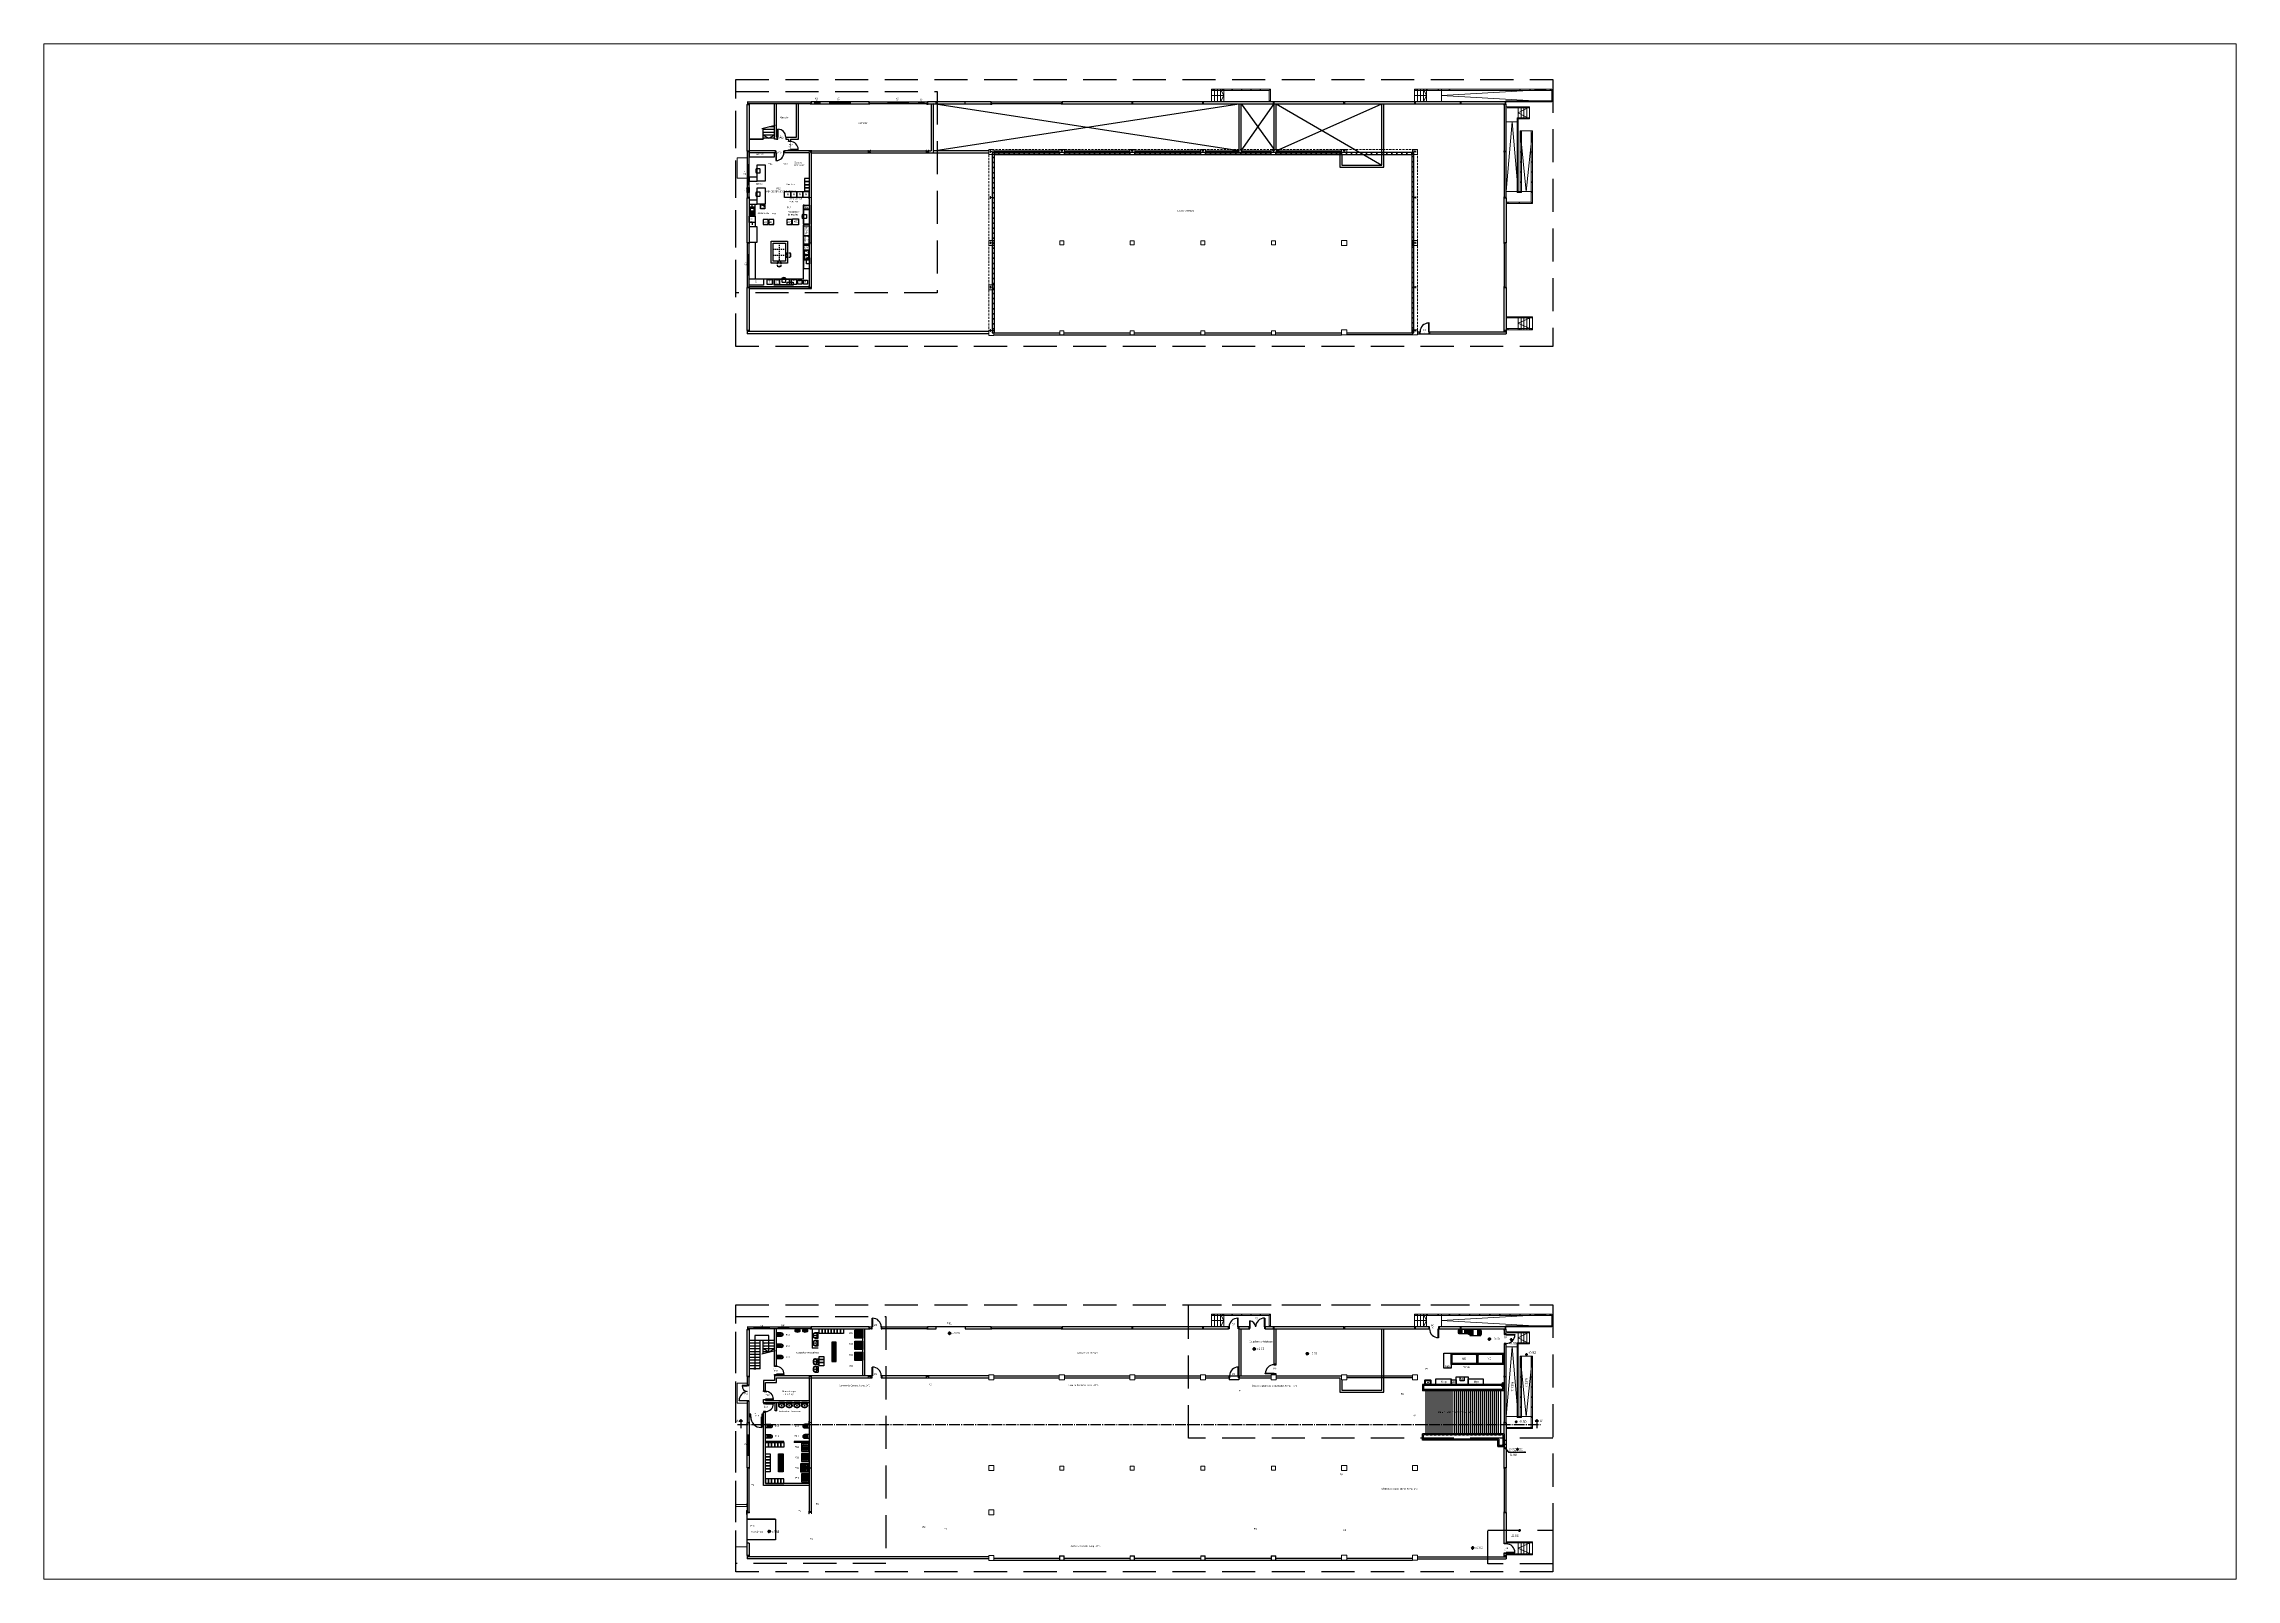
# Paper-space layout 'Presentación1' of a CAD drawing. Header units: metres. Extents: x 29 to 262, y 20 to 183.
# The model-space entities are those that its viewports show. They can reach past a viewport. Long polylines and large blocks are cut down to what shows.
import ezdxf

# ---------------------------------------------------------------- set-up
doc = ezdxf.new("R2010")
doc.units = ezdxf.units.M
for name, pattern in [('2010.10.30 PLANO BASE$0$HIDDEN', [0.375, 0.25, -0.125]), ('ACAD_ISO04W100', [30, 24, -3, 0, -3]), ('CONTINUA', [0]), ('HIDDEN', [0.375, 0.25, -0.125]), ('RAYITAS', [0.375, 0.25, -0.125])]:
    doc.linetypes.add(name, pattern=pattern)
for name, color, linetype in [('00.00 CRUZ HUECOS', 3, 'Continuous'), ('00.02 TEXTO 2', 8, 'Continuous'), ('00.03 EJES SECCIONES', 2, 'Continuous'), ('05.01 TABIQUERÍA', 8, 'Continuous'), ('05.01 TABIQUERÍA ALTA', 8, 'Continuous'), ('05.01 TABIQUERÍA CUBIERTA', 8, 'Continuous'), ('05.01 TABIQUERÍA EXISTENTE', 8, 'Continuous'), ('05.01 TABIQUERÍA EXISTENTE A ELIMINAR', 8, 'Continuous'), ('05.02 CERRAMIENTOS ALVEOLARES', 8, 'Continuous'), ('05.02 CERRAMIENTOS BLOQUES', 7, 'Continuous'), ('05.04 ENFOSCADO ALICATADO', 251, 'Continuous'), ('05.04 TRASD OMEGA PLADUR', 251, 'Continuous'), ('05.04 TRASD OMEGA PLADUR ALICATADO', 251, 'Continuous'), ('06.02 PAV ventilacion cámara frio', 7, 'Continuous'), ('06.02 PAVIMENTOS', 8, 'Continuous'), ('06.02 PAVIMENTOS_ALTA', 8, 'Continuous'), ('06.03 ESCALERAS', 4, 'Continuous'), ('07.01 CARPINTERIA', 253, 'Continuous'), ('07.01 CARPINTERIA ALTA', 253, 'Continuous'), ('07.01 CARPINTERIA MEMORIA 1_100', 5, 'Continuous'), ('07.01 CARPINTERIA MEMORIA 1_50', 5, 'Continuous'), ('07.01 CARPINTERIA PANEL MEMORIA 1_100', 150, 'Continuous'), ('07.01 CARPINTERIA PANEL MEMORIA 1_50', 5, 'Continuous'), ('10.02 MOBILIARIO', 4, 'Continuous'), ('10.02 MOBILIARIO TEXTOS', 3, 'Continuous'), ('10.02 SANITARIO', 4, 'Continuous')]:
    doc.layers.add(name, color=color, linetype=linetype)
for name, color, linetype, lineweight in [('01.01 URB. TEXTOS', 5, 'Continuous', 5), ('01.01 URB_RAMPAS', 8, 'Continuous', 5), ('01.01 URBANIZACIÓN', 8, 'Continuous', 5), ('04.01 PILARES', 7, 'Continuous', 5), ('04.01 PILARES EXISTENTE', 7, 'Continuous', 5), ('04.01 PILARES EXISTENTE REFUERZO', 7, 'Continuous', 5), ('04.01 PILARES_CUBIERTA', 7, 'Continuous', 5), ('04.02 ESTRUCTURA HORMIGÓN FORJADOS', 7, 'Continuous', 5), ('04.02 ESTRUCTURA METALICA', 7, 'Continuous', 5)]:
    doc.layers.add(name, color=color, linetype=linetype, lineweight=lineweight)
doc.layers.add('99_NO_IMPRIME', color=7, linetype='Continuous', plot=False)
doc.styles.add('Civilport', font='tahoma.ttf')
doc.styles.get("Standard").update_dxf_attribs({"font": 'arial.ttf'})

# ---------------------------------------------------------------- blocks, each defined once
blk = doc.blocks.new('0ipe0240')
at = {"ltscale": 0.009}
for p, q in [((-0.06, 0.1102), (-0.06, 0.12)), ((-0.06, 0.12), (0.06, 0.12)), ((-0.06, 0.1102), (-0.0151, 0.1102)), ((-0.0031, -0.0982), (-0.0031, 0.0982)), ((-0.0031, 0), (0.0031, 0)), ((0.0031, -0.0982), (0.0031, 0.0982)), ((0.06, 0.1102), (0.0151, 0.1102)), ((0.06, 0.12), (0.06, 0.1102)), ((-0.0151, -0.1102), (-0.06, -0.1102)), ((-0.06, -0.12), (-0.06, -0.1102)), ((0.06, -0.12), (-0.06, -0.12)), ((0.0151, -0.1102), (0.06, -0.1102)), ((0.06, -0.1102), (0.06, -0.12))]:
    blk.add_line(p, q, dxfattribs=at)
for centre, start, end in [((-0.0151, 0.0982), 0, 90), ((0.0151, 0.0982), 90, 180), ((-0.0151, -0.0982), 270, 0), ((0.0151, -0.0982), 180, 270)]:
    blk.add_arc(centre, 0.012, start, end, dxfattribs=at)
blk = doc.blocks.new('0upn0240')
at = {"ltscale": 0.009}
blk.add_line((0, 0), (0.01, 0), dxfattribs=at)
blk.add_lwpolyline([(0, -0.12), (0.08, -0.12), (0.08, -0.12, 0.377869), (0.08, -0.11), (0.02, -0.1, -0.377869), (0.01, -0.09), (0.01, 0.09, -0.377869), (0.02, 0.1), (0.08, 0.11, 0.377869), (0.08, 0.12), (0.08, 0.12), (0, 0.12)], format="xyb", close=True)
blk = doc.blocks.new('0HEB0240')
at = {"ltscale": 0.009}
for p, q in [((-0.12, 0.103), (-0.12, 0.12)), ((-0.12, 0.12), (0.12, 0.12)), ((-0.026, 0.103), (-0.12, 0.103)), ((-0.005, -0.082), (-0.005, 0.082)), ((0.005, -0.082), (0.005, 0.082)), ((0.026, 0.103), (0.12, 0.103)), ((0.12, 0.12), (0.12, 0.103)), ((-0.12, -0.103), (-0.026, -0.103)), ((-0.12, -0.12), (-0.12, -0.103)), ((0.12, -0.12), (-0.12, -0.12)), ((0.005, 0), (-0.005, 0)), ((0.12, -0.103), (0.026, -0.103)), ((0.12, -0.103), (0.12, -0.12))]:
    blk.add_line(p, q, dxfattribs=at)
for centre, start, end in [((-0.026, 0.082), 360, 90), ((0.026, 0.082), 90, 180), ((-0.026, -0.082), 270, 360), ((0.026, -0.082), 180, 270)]:
    blk.add_arc(centre, 0.021, start, end, dxfattribs=at)
blk = doc.blocks.new('0heb0260')
at = {"ltscale": 0.009}
for p, q in [((-0.13, 0.1125), (-0.13, 0.13)), ((-0.13, 0.13), (0.13, 0.13)), ((-0.029, 0.1125), (-0.13, 0.1125)), ((-0.005, -0.0885), (-0.005, 0.0885)), ((0.005, 0), (-0.005, 0)), ((0.005, -0.0885), (0.005, 0.0885)), ((0.029, 0.1125), (0.13, 0.1125)), ((0.13, 0.13), (0.13, 0.1125)), ((-0.13, -0.1125), (-0.029, -0.1125)), ((-0.13, -0.13), (-0.13, -0.1125)), ((0.13, -0.13), (-0.13, -0.13)), ((0.13, -0.1125), (0.029, -0.1125)), ((0.13, -0.1125), (0.13, -0.13))]:
    blk.add_line(p, q, dxfattribs=at)
for centre, start, end in [((-0.029, 0.0885), 360, 90), ((0.029, 0.0885), 90, 180), ((-0.029, -0.0885), 270, 360), ((0.029, -0.0885), 180, 270)]:
    blk.add_arc(centre, 0.024, start, end, dxfattribs=at)
blk = doc.blocks.new('0ipe0270')
at = {"ltscale": 0.009}
for p, q in [((-0.0675, 0.1248), (-0.0675, 0.135)), ((-0.0675, 0.135), (0.0675, 0.135)), ((-0.0675, 0.1248), (-0.018, 0.1248)), ((-0.003, -0.1098), (-0.003, 0.1098)), ((-0.003, 0), (0.003, 0)), ((0.003, -0.1098), (0.003, 0.1098)), ((0.0675, 0.1248), (0.018, 0.1248)), ((0.0675, 0.135), (0.0675, 0.1248)), ((-0.018, -0.1248), (-0.0675, -0.1248)), ((-0.0675, -0.135), (-0.0675, -0.1248)), ((0.0675, -0.135), (-0.0675, -0.135)), ((0.018, -0.1248), (0.0675, -0.1248)), ((0.0675, -0.1248), (0.0675, -0.135))]:
    blk.add_line(p, q, dxfattribs=at)
for centre, start, end in [((-0.018, 0.1098), 0, 90), ((0.018, 0.1098), 90, 180), ((-0.018, -0.1098), 270, 0), ((0.018, -0.1098), 180, 270)]:
    blk.add_arc(centre, 0.015, start, end, dxfattribs=at)
blk = doc.blocks.new('0ipe0200')
at = {"ltscale": 0.009}
for p, q in [((-0.05, 0.0915), (-0.05, 0.1)), ((-0.05, 0.1), (0.05, 0.1)), ((-0.05, 0.0915), (-0.0148, 0.0915)), ((-0.0028, 0.0795), (-0.0028, -0.0795)), ((-0.0028, 0), (0.0028, 0)), ((0.0028, 0.0795), (0.0028, -0.0795)), ((0.05, 0.0915), (0.0148, 0.0915)), ((0.05, 0.1), (0.05, 0.0915)), ((-0.0148, -0.0915), (-0.05, -0.0915)), ((-0.05, -0.1), (-0.05, -0.0915)), ((0.05, -0.1), (-0.05, -0.1)), ((0.0148, -0.0915), (0.05, -0.0915)), ((0.05, -0.0915), (0.05, -0.1))]:
    blk.add_line(p, q, dxfattribs=at)
for centre, start, end in [((-0.0148, 0.0795), 0, 90), ((0.0148, 0.0795), 90, 180), ((-0.0148, -0.0795), 270, 0), ((0.0148, -0.0795), 180, 270)]:
    blk.add_arc(centre, 0.012, start, end, dxfattribs=at)
blk = doc.blocks.new('0HEB0240dis')
at = {"layer": '04.02 ESTRUCTURA METALICA', "linetype": 'RAYITAS', "ltscale": 0.1}
for p, q in [((-0.12, -0.12), (-0.12, 0.12)), ((-0.12, 0.12), (-0.103, 0.12)), ((-0.103, 0.026), (-0.103, 0.12)), ((0.082, 0.005), (-0.082, 0.005)), ((0, 0.005), (0, -0.005)), ((0.103, 0.12), (0.12, 0.12)), ((0.103, 0.12), (0.103, 0.026)), ((0.12, 0.12), (0.12, -0.12)), ((-0.103, -0.12), (-0.12, -0.12)), ((-0.103, -0.026), (-0.103, -0.12)), ((0.082, -0.005), (-0.082, -0.005)), ((0.103, -0.12), (0.103, -0.026)), ((0.12, -0.12), (0.103, -0.12))]:
    blk.add_line(p, q, dxfattribs=at)
for centre, start, end in [((-0.082, 0.026), 180, 270), ((0.082, 0.026), 270, 0), ((-0.082, -0.026), 90, 180), ((0.082, -0.026), 0, 90)]:
    blk.add_arc(centre, 0.021, start, end, dxfattribs=at)
blk = doc.blocks.new('*X47')
at = {"color": 0}
for p, q in [((52.73, 222.94), (52.81, 222.94)), ((52.73, 222.94), (52.79, 222.94)), ((52.73, 222.94), (52.76, 222.94)), ((52.73, 222.93), (52.84, 222.93)), ((52.73, 222.93), (52.83, 222.93)), ((52.73, 222.93), (52.82, 222.93)), ((52.73, 222.92), (52.86, 222.92)), ((52.73, 222.92), (52.85, 222.92)), ((52.73, 222.91), (52.88, 222.91)), ((52.73, 222.91), (52.87, 222.91)), ((52.73, 222.91), (52.87, 222.91)), ((52.73, 222.9), (52.9, 222.9)), ((52.73, 222.9), (52.89, 222.9)), ((52.73, 222.9), (52.89, 222.9)), ((52.73, 222.89), (52.91, 222.89)), ((52.73, 222.89), (52.9, 222.89)), ((52.73, 222.88), (52.92, 222.88)), ((52.73, 222.88), (52.92, 222.88)), ((52.73, 222.88), (52.92, 222.88)), ((52.73, 222.87), (52.94, 222.87)), ((52.73, 222.87), (52.93, 222.87)), ((52.73, 222.87), (52.93, 222.87)), ((52.73, 222.86), (52.95, 222.86)), ((52.73, 222.86), (52.94, 222.86)), ((52.73, 222.85), (52.96, 222.85)), ((52.73, 222.85), (52.95, 222.85)), ((52.73, 222.85), (52.95, 222.85)), ((52.73, 222.84), (52.97, 222.84)), ((52.73, 222.84), (52.96, 222.84)), ((52.73, 222.84), (52.96, 222.84)), ((52.73, 222.83), (52.97, 222.83)), ((52.73, 222.83), (52.97, 222.83)), ((52.73, 222.82), (52.98, 222.82)), ((52.73, 222.82), (52.98, 222.82)), ((52.73, 222.82), (52.97, 222.82)), ((52.73, 222.81), (52.99, 222.81)), ((52.73, 222.81), (52.98, 222.81)), ((52.73, 222.81), (52.98, 222.81)), ((52.73, 222.8), (52.99, 222.8)), ((52.73, 222.8), (52.99, 222.8)), ((52.73, 222.79), (52.99, 222.79)), ((52.73, 222.79), (53, 222.79)), ((52.73, 222.79), (53, 222.79)), ((52.73, 222.78), (53, 222.78)), ((52.73, 222.78), (53, 222.78)), ((52.73, 222.78), (53, 222.78)), ((52.73, 222.77), (53.01, 222.77)), ((52.73, 222.77), (53.01, 222.77)), ((52.73, 222.76), (53.01, 222.76)), ((52.73, 222.76), (53.01, 222.76)), ((52.73, 222.76), (53.01, 222.76)), ((52.73, 222.75), (53.01, 222.75)), ((52.73, 222.75), (53.01, 222.75)), ((52.73, 222.75), (53.02, 222.75)), ((52.73, 222.74), (53.02, 222.74)), ((52.73, 222.74), (53.02, 222.74)), ((52.73, 222.74), (53.02, 222.74)), ((52.73, 222.73), (53.02, 222.73)), ((52.73, 222.73), (53.02, 222.73)), ((52.73, 222.72), (53.02, 222.72)), ((52.73, 222.72), (53.02, 222.72)), ((52.73, 222.72), (53.02, 222.72)), ((52.73, 222.71), (53.03, 222.71)), ((52.73, 222.71), (53.03, 222.71)), ((52.73, 222.71), (53.03, 222.71)), ((52.73, 222.7), (53.03, 222.7)), ((52.73, 222.7), (53.03, 222.7)), ((52.73, 222.69), (53.03, 222.69)), ((52.73, 222.69), (53.03, 222.69)), ((52.73, 222.69), (53.03, 222.69)), ((52.73, 222.68), (53.03, 222.68)), ((52.73, 222.68), (53.03, 222.68)), ((52.73, 222.68), (53.03, 222.68)), ((52.73, 222.67), (53.03, 222.67)), ((52.73, 222.67), (53.03, 222.67)), ((52.73, 222.66), (53.03, 222.66)), ((52.73, 222.66), (53.03, 222.66)), ((52.73, 222.66), (53.03, 222.66)), ((52.73, 222.65), (53.03, 222.65)), ((52.73, 222.65), (53.03, 222.65))]:
    blk.add_line(p, q, dxfattribs=at)
blk = doc.blocks.new('*X48')
at = {"color": 0}
for p, q in [((52.43, 222.65), (52.73, 222.65)), ((52.43, 222.64), (52.73, 222.64)), ((52.43, 222.64), (52.73, 222.64)), ((52.43, 222.63), (52.73, 222.63)), ((52.43, 222.63), (52.73, 222.63)), ((52.43, 222.63), (52.73, 222.63)), ((52.43, 222.62), (52.73, 222.62)), ((52.43, 222.62), (52.73, 222.62)), ((52.43, 222.62), (52.73, 222.62)), ((52.43, 222.61), (52.73, 222.61)), ((52.44, 222.61), (52.73, 222.61)), ((52.44, 222.6), (52.73, 222.6)), ((52.44, 222.6), (52.73, 222.6)), ((52.44, 222.6), (52.73, 222.6)), ((52.44, 222.59), (52.73, 222.59)), ((52.44, 222.59), (52.73, 222.59)), ((52.44, 222.59), (52.73, 222.59)), ((52.44, 222.58), (52.73, 222.58)), ((52.44, 222.58), (52.73, 222.58)), ((52.44, 222.57), (52.73, 222.57)), ((52.44, 222.57), (52.73, 222.57)), ((52.44, 222.57), (52.73, 222.57)), ((52.44, 222.56), (52.73, 222.56)), ((52.45, 222.56), (52.73, 222.56)), ((52.45, 222.56), (52.73, 222.56)), ((52.45, 222.55), (52.73, 222.55)), ((52.45, 222.55), (52.73, 222.55)), ((52.45, 222.54), (52.73, 222.54)), ((52.45, 222.54), (52.73, 222.54)), ((52.45, 222.54), (52.73, 222.54)), ((52.46, 222.53), (52.73, 222.53)), ((52.46, 222.53), (52.73, 222.53)), ((52.46, 222.53), (52.73, 222.53)), ((52.46, 222.52), (52.73, 222.52)), ((52.46, 222.52), (52.73, 222.52)), ((52.46, 222.51), (52.73, 222.51)), ((52.47, 222.51), (52.73, 222.51)), ((52.47, 222.51), (52.73, 222.51)), ((52.47, 222.5), (52.73, 222.5)), ((52.47, 222.5), (52.73, 222.5)), ((52.47, 222.5), (52.73, 222.5)), ((52.48, 222.49), (52.73, 222.49)), ((52.48, 222.49), (52.73, 222.49)), ((52.48, 222.48), (52.73, 222.48)), ((52.48, 222.48), (52.73, 222.48)), ((52.49, 222.48), (52.73, 222.48)), ((52.49, 222.47), (52.73, 222.47)), ((52.49, 222.47), (52.73, 222.47)), ((52.49, 222.47), (52.73, 222.47)), ((52.5, 222.46), (52.73, 222.46)), ((52.5, 222.46), (52.73, 222.46)), ((52.5, 222.45), (52.73, 222.45)), ((52.51, 222.45), (52.73, 222.45)), ((52.51, 222.45), (52.73, 222.45)), ((52.51, 222.44), (52.73, 222.44)), ((52.52, 222.44), (52.73, 222.44)), ((52.52, 222.44), (52.73, 222.44)), ((52.52, 222.43), (52.73, 222.43)), ((52.53, 222.43), (52.73, 222.43)), ((52.53, 222.42), (52.73, 222.42)), ((52.54, 222.42), (52.73, 222.42)), ((52.54, 222.42), (52.73, 222.42)), ((52.55, 222.41), (52.73, 222.41)), ((52.55, 222.41), (52.73, 222.41)), ((52.56, 222.41), (52.73, 222.41)), ((52.56, 222.4), (52.73, 222.4)), ((52.57, 222.4), (52.73, 222.4)), ((52.57, 222.39), (52.73, 222.39)), ((52.58, 222.39), (52.73, 222.39)), ((52.58, 222.39), (52.73, 222.39)), ((52.59, 222.38), (52.73, 222.38)), ((52.6, 222.38), (52.73, 222.38)), ((52.61, 222.38), (52.73, 222.38)), ((52.61, 222.37), (52.73, 222.37)), ((52.62, 222.37), (52.73, 222.37)), ((52.63, 222.36), (52.73, 222.36)), ((52.64, 222.36), (52.73, 222.36)), ((52.66, 222.36), (52.73, 222.36)), ((52.67, 222.35), (52.73, 222.35)), ((52.7, 222.35), (52.73, 222.35))]:
    blk.add_line(p, q, dxfattribs=at)
blk = doc.blocks.new('1VAR050')
at = {"color": 5}
for p, q in [((-0.09, 0), (0.09, 0)), ((0, -0.09), (0, 0.09))]:
    blk.add_line(p, q, dxfattribs=at)
at = {"color": 4}
blk.add_circle((0, 0), 0.0659, dxfattribs=at)
at = {"color": 4, "xscale": 0.2196586506528888, "yscale": 0.2196586506528888, "zscale": 0.2196586506528888}
for name in ['*X47', '*X48']:
    blk.add_blockref(name, (-11.58, -48.91), dxfattribs=at)
blk = doc.blocks.new('URINARIO')
at = {"layer": '10.02 SANITARIO'}
blk.add_lwpolyline([(4014.25, -1040.36), (4014.25, -1040.22, 0.259052), (4014.23, -1040.17, 0.1508), (4014.03, -1040.12, 0.510627), (4013.97, -1040.21, -0.270755), (4013.96, -1040.24, 0.187142), (4013.91, -1040.36, 0.187142), (4013.96, -1040.47, -0.270755), (4013.97, -1040.51, 0.510627), (4014.03, -1040.59, 0.1508), (4014.23, -1040.54, 0.259052), (4014.25, -1040.5)], format="xyb", close=True, dxfattribs=at)
for centre, radius, start, end in [((4014.04, -1040.36), 0.093, 106.7314, 179.566), ((4014.04, -1040.36), 0.093, 180.434, 253.2686), ((4014.04, -1040.36), 0.083, 106.7314, 179.566), ((4014.04, -1040.36), 0.083, 180.434, 253.2686), ((4013.91, -1040.36), 0.231, 359.6858, 65.5464), ((4014, -1040.25), 0.0242, 293.2605, 356.4228), ((4014, -1040.25), 0.0342, 293.2605, 330.8345), ((4013.91, -1040.36), 0.231, 294.4536, 0.3142), ((4014.07, -1040.25), 0.0451, 127.5015, 177.7203), ((4013.87, -1040.36), 0.28, 359.8755, 56.7496), ((4014.04, -1040.26), 0.0141, 109.0265, 175.042), ((4013.87, -1040.36), 0.28, 303.2504, 0.1245), ((4014.1, -1040.36), 0.0312, 0, 180), ((4014.1, -1040.36), 0.0312, 180, 0), ((4014.1, -1040.36), 0.023, 0, 180), ((4014.1, -1040.36), 0.023, 180, 0), ((4014.2, -1040.36), 0.0102, 0, 180), ((4014.2, -1040.36), 0.0102, 180, 0), ((4014, -1040.47), 0.0342, 29.1655, 66.7395), ((4014, -1040.47), 0.0242, 3.5772, 66.7395), ((4014.07, -1040.46), 0.0451, 182.2797, 232.4985), ((4014.04, -1040.45), 0.0141, 184.958, 250.9735)]:
    blk.add_arc(centre, radius, start, end, dxfattribs=at)
blk = doc.blocks.new('MOBILIARIO.TAZA')
at = {"layer": '10.02 SANITARIO'}
for p, q in [((156.48, 89.63), (156.48, 89.63)), ((156.48, 89.63), (156.48, 89.31)), ((156.48, 89.31), (156.48, 89.16)), ((156.51, 89.31), (156.82, 89.31)), ((156.52, 89.45), (156.52, 89.63)), ((156.76, 89.41), (156.56, 89.41)), ((156.61, 89.49), (156.61, 89.56)), ((156.66, 89.49), (156.61, 89.49)), ((156.66, 89.49), (156.7, 89.49)), ((156.7, 89.49), (156.7, 89.56)), ((156.8, 89.45), (156.8, 89.63)), ((156.85, 89.35), (156.85, 89.63)), ((156.85, 89.63), (156.85, 89.63)), ((156.85, 89.16), (156.85, 89.35)), ((156.85, 89.28), (156.85, 89.28)), ((156.49, 89.15), (156.83, 89.15))]:
    blk.add_line(p, q, dxfattribs=at)
for centre, radius, start, end in [((156.66, 89.63), 0.185, 0, 180), ((156.51, 89.28), 0.03, 90, 180), ((156.66, 89.63), 0.14, 0, 180), ((156.56, 89.45), 0.0375, 180, 270), ((156.65, 89.56), 0.0409, 85.3844, 176.4257), ((156.66, 89.56), 0.0409, 3.5743, 94.6156), ((156.76, 89.45), 0.0375, 270, 0), ((156.82, 89.28), 0.03, 0, 90), ((156.49, 89.16), 0.0125, 180, 270), ((156.83, 89.16), 0.0125, 270, 0)]:
    blk.add_arc(centre, radius, start, end, dxfattribs=at)
blk = doc.blocks.new('LAVABO')
at = {"layer": '10.02 SANITARIO'}
for p, q in [((4012.73, -1041.45), (4013.03, -1041.45)), ((4012.73, -1042.01), (4013.03, -1042.01)), ((4013.03, -1042.01), (4013.03, -1041.45))]:
    blk.add_line(p, q, dxfattribs=at)
for points in [[(4012.73, -1042.01, -0.126822), (4012.65, -1041.99, -0.10607), (4012.58, -1041.93, -0.085783), (4012.54, -1041.84, -0.075445), (4012.52, -1041.73, -0.075445), (4012.54, -1041.62, -0.085783), (4012.58, -1041.53, -0.10607), (4012.65, -1041.47, -0.126822), (4012.73, -1041.45, -0.126822), (4012.81, -1041.47, -0.10607), (4012.88, -1041.53, -0.085783), (4012.93, -1041.62, -0.075445), (4012.94, -1041.73, -0.075445), (4012.93, -1041.84, -0.085783), (4012.88, -1041.93, -0.10607), (4012.81, -1041.99, -0.126822)], [(4012.73, -1041.98, -0.126822), (4012.67, -1041.96, -0.10607), (4012.61, -1041.91, -0.085783), (4012.57, -1041.83, -0.075445), (4012.55, -1041.73, -0.075445), (4012.57, -1041.63, -0.085783), (4012.61, -1041.55, -0.10607), (4012.67, -1041.5, -0.126822), (4012.73, -1041.48, -0.126822), (4012.79, -1041.5, -0.10607), (4012.86, -1041.55, -0.085783), (4012.9, -1041.63, -0.075445), (4012.91, -1041.73, -0.075445), (4012.9, -1041.83, -0.085783), (4012.86, -1041.91, -0.10607), (4012.79, -1041.96, -0.126822)]]:
    blk.add_lwpolyline(points, format="xyb", close=True, dxfattribs=at)
blk.add_lwpolyline([(4012.96, -1041.67), (4012.97, -1041.67), (4012.98, -1041.71), (4012.98, -1041.71)], close=True, dxfattribs=at)
for centre, radius in [((4012.73, -1041.73), 0.0296), ((4012.73, -1041.73), 0.0225), ((4012.99, -1041.73), 0.021)]:
    blk.add_circle(centre, radius, dxfattribs=at)
blk = doc.blocks.new('PLATO')
at = {"layer": '10.02 SANITARIO'}
for p, q in [((4011.85, -1038.73), (4011.85, -1039.43)), ((4012.58, -1038.71), (4011.88, -1038.71)), ((4011.88, -1039.46), (4012.58, -1039.46)), ((4011.95, -1038.76), (4011.95, -1038.77)), ((4011.96, -1038.77), (4011.95, -1038.76)), ((4011.95, -1038.77), (4011.95, -1038.79)), ((4011.95, -1038.79), (4011.96, -1038.77)), ((4011.96, -1038.88), (4011.95, -1038.87)), ((4011.95, -1038.87), (4011.95, -1038.88)), ((4011.95, -1038.9), (4011.96, -1038.88)), ((4011.95, -1038.88), (4011.95, -1038.9)), ((4011.96, -1038.99), (4011.95, -1038.97)), ((4011.95, -1038.97), (4011.95, -1038.99)), ((4011.95, -1039), (4011.96, -1038.99)), ((4011.95, -1038.99), (4011.95, -1039)), ((4011.96, -1039.1), (4011.95, -1039.08)), ((4011.95, -1039.08), (4011.95, -1039.1)), ((4011.95, -1039.11), (4011.96, -1039.1)), ((4011.95, -1039.1), (4011.95, -1039.11)), ((4011.96, -1039.2), (4011.95, -1039.19)), ((4011.95, -1039.19), (4011.95, -1039.2)), ((4011.95, -1039.22), (4011.96, -1039.2)), ((4011.95, -1039.2), (4011.95, -1039.22)), ((4011.96, -1039.31), (4011.95, -1039.3)), ((4011.95, -1039.3), (4011.95, -1039.31)), ((4011.95, -1039.33), (4011.96, -1039.31)), ((4011.95, -1039.31), (4011.95, -1039.33)), ((4012.01, -1038.81), (4012, -1038.83)), ((4012, -1038.83), (4012.01, -1038.84)), ((4012.01, -1038.92), (4012, -1038.93)), ((4012, -1038.93), (4012.01, -1038.95)), ((4012.01, -1039.03), (4012, -1039.04)), ((4012, -1039.04), (4012.01, -1039.06)), ((4012.01, -1039.14), (4012, -1039.15)), ((4012, -1039.15), (4012.01, -1039.17)), ((4012.01, -1039.24), (4012, -1039.26)), ((4012, -1039.26), (4012.01, -1039.27)), ((4012.01, -1039.35), (4012, -1039.37)), ((4012, -1039.37), (4012.01, -1039.38)), ((4012.01, -1038.83), (4012.01, -1038.81)), ((4012.01, -1038.84), (4012.01, -1038.83)), ((4012.01, -1038.93), (4012.01, -1038.92)), ((4012.01, -1038.95), (4012.01, -1038.93)), ((4012.01, -1039.04), (4012.01, -1039.03)), ((4012.01, -1039.06), (4012.01, -1039.04)), ((4012.01, -1039.15), (4012.01, -1039.14)), ((4012.01, -1039.17), (4012.01, -1039.15)), ((4012.01, -1039.26), (4012.01, -1039.24)), ((4012.01, -1039.27), (4012.01, -1039.26)), ((4012.01, -1039.37), (4012.01, -1039.35)), ((4012.01, -1039.38), (4012.01, -1039.37)), ((4012.06, -1038.76), (4012.06, -1038.77)), ((4012.07, -1038.77), (4012.06, -1038.76)), ((4012.06, -1038.77), (4012.06, -1038.79)), ((4012.06, -1038.79), (4012.07, -1038.77)), ((4012.07, -1038.88), (4012.06, -1038.87)), ((4012.06, -1038.87), (4012.06, -1038.88)), ((4012.06, -1038.9), (4012.07, -1038.88)), ((4012.06, -1038.88), (4012.06, -1038.9)), ((4012.07, -1038.99), (4012.06, -1038.97)), ((4012.06, -1038.97), (4012.06, -1038.99)), ((4012.06, -1039), (4012.07, -1038.99)), ((4012.06, -1038.99), (4012.06, -1039)), ((4012.07, -1039.1), (4012.06, -1039.08)), ((4012.06, -1039.08), (4012.06, -1039.1)), ((4012.06, -1039.11), (4012.07, -1039.1)), ((4012.06, -1039.1), (4012.06, -1039.11)), ((4012.07, -1039.2), (4012.06, -1039.19)), ((4012.06, -1039.19), (4012.06, -1039.2)), ((4012.06, -1039.22), (4012.07, -1039.2)), ((4012.06, -1039.2), (4012.06, -1039.22)), ((4012.07, -1039.31), (4012.06, -1039.3)), ((4012.06, -1039.3), (4012.06, -1039.31)), ((4012.06, -1039.33), (4012.07, -1039.31)), ((4012.06, -1039.31), (4012.06, -1039.33)), ((4012.12, -1038.81), (4012.11, -1038.83)), ((4012.11, -1038.83), (4012.12, -1038.84)), ((4012.12, -1038.92), (4012.11, -1038.94)), ((4012.11, -1038.94), (4012.12, -1038.95)), ((4012.12, -1039.03), (4012.11, -1039.05)), ((4012.11, -1039.05), (4012.12, -1039.06)), ((4012.12, -1039.14), (4012.11, -1039.15)), ((4012.11, -1039.15), (4012.12, -1039.17)), ((4012.12, -1039.25), (4012.11, -1039.26)), ((4012.11, -1039.26), (4012.12, -1039.28)), ((4012.12, -1039.35), (4012.11, -1039.37)), ((4012.11, -1039.37), (4012.12, -1039.38)), ((4012.12, -1038.83), (4012.12, -1038.81)), ((4012.12, -1038.84), (4012.12, -1038.83)), ((4012.12, -1038.94), (4012.12, -1038.92)), ((4012.12, -1038.95), (4012.12, -1038.94)), ((4012.12, -1039.05), (4012.12, -1039.03)), ((4012.12, -1039.06), (4012.12, -1039.05)), ((4012.12, -1039.15), (4012.12, -1039.14)), ((4012.12, -1039.17), (4012.12, -1039.15)), ((4012.12, -1039.26), (4012.12, -1039.25)), ((4012.12, -1039.28), (4012.12, -1039.26)), ((4012.12, -1039.37), (4012.12, -1039.35)), ((4012.12, -1039.38), (4012.12, -1039.37)), ((4012.17, -1038.76), (4012.17, -1038.77)), ((4012.18, -1038.77), (4012.17, -1038.76)), ((4012.17, -1038.77), (4012.17, -1038.79)), ((4012.17, -1038.79), (4012.18, -1038.77)), ((4012.18, -1038.88), (4012.17, -1038.87)), ((4012.17, -1038.87), (4012.17, -1038.88)), ((4012.17, -1038.9), (4012.18, -1038.88)), ((4012.17, -1038.88), (4012.17, -1038.9)), ((4012.18, -1038.99), (4012.17, -1038.97)), ((4012.17, -1038.97), (4012.17, -1038.99)), ((4012.17, -1039), (4012.18, -1038.99)), ((4012.17, -1038.99), (4012.17, -1039)), ((4012.18, -1039.1), (4012.17, -1039.08)), ((4012.17, -1039.08), (4012.17, -1039.1)), ((4012.17, -1039.11), (4012.18, -1039.1)), ((4012.17, -1039.1), (4012.17, -1039.11)), ((4012.18, -1039.2), (4012.17, -1039.19)), ((4012.17, -1039.19), (4012.17, -1039.2)), ((4012.17, -1039.22), (4012.18, -1039.2)), ((4012.17, -1039.2), (4012.17, -1039.22)), ((4012.18, -1039.31), (4012.17, -1039.3)), ((4012.17, -1039.3), (4012.17, -1039.31)), ((4012.17, -1039.33), (4012.18, -1039.31)), ((4012.17, -1039.31), (4012.17, -1039.33)), ((4012.23, -1038.82), (4012.22, -1038.83)), ((4012.22, -1038.83), (4012.23, -1038.85)), ((4012.23, -1038.93), (4012.22, -1038.94)), ((4012.22, -1038.94), (4012.23, -1038.96)), ((4012.23, -1039.03), (4012.22, -1039.05)), ((4012.22, -1039.05), (4012.23, -1039.06)), ((4012.23, -1039.14), (4012.22, -1039.16)), ((4012.22, -1039.16), (4012.23, -1039.17)), ((4012.23, -1039.25), (4012.22, -1039.27)), ((4012.22, -1039.27), (4012.23, -1039.28)), ((4012.23, -1038.83), (4012.23, -1038.82)), ((4012.23, -1038.85), (4012.23, -1038.83)), ((4012.23, -1038.94), (4012.23, -1038.93)), ((4012.23, -1038.96), (4012.23, -1038.94)), ((4012.23, -1039.05), (4012.23, -1039.03)), ((4012.23, -1039.06), (4012.23, -1039.05)), ((4012.23, -1039.16), (4012.23, -1039.14)), ((4012.23, -1039.17), (4012.23, -1039.16)), ((4012.23, -1039.27), (4012.23, -1039.25)), ((4012.23, -1039.28), (4012.23, -1039.27)), ((4012.29, -1038.76), (4012.28, -1038.78)), ((4012.28, -1038.78), (4012.29, -1038.79)), ((4012.29, -1038.87), (4012.28, -1038.88)), ((4012.28, -1038.88), (4012.29, -1038.9)), ((4012.29, -1038.98), (4012.28, -1038.99)), ((4012.28, -1038.99), (4012.29, -1039.01)), ((4012.29, -1039.09), (4012.28, -1039.1)), ((4012.28, -1039.1), (4012.29, -1039.11)), ((4012.29, -1039.19), (4012.28, -1039.21)), ((4012.28, -1039.21), (4012.29, -1039.22)), ((4012.29, -1039.3), (4012.28, -1039.32)), ((4012.28, -1039.32), (4012.29, -1039.33)), ((4012.3, -1038.78), (4012.29, -1038.76)), ((4012.29, -1038.79), (4012.3, -1038.78)), ((4012.3, -1038.88), (4012.29, -1038.87)), ((4012.29, -1038.9), (4012.3, -1038.88)), ((4012.3, -1038.99), (4012.29, -1038.98)), ((4012.29, -1039.01), (4012.3, -1038.99)), ((4012.3, -1039.1), (4012.29, -1039.09)), ((4012.29, -1039.11), (4012.3, -1039.1)), ((4012.3, -1039.21), (4012.29, -1039.19)), ((4012.29, -1039.22), (4012.3, -1039.21)), ((4012.3, -1039.32), (4012.29, -1039.3)), ((4012.29, -1039.33), (4012.3, -1039.32)), ((4012.34, -1038.82), (4012.34, -1038.83)), ((4012.35, -1038.83), (4012.34, -1038.82)), ((4012.34, -1038.83), (4012.34, -1038.85)), ((4012.34, -1038.85), (4012.35, -1038.83)), ((4012.35, -1038.94), (4012.34, -1038.93)), ((4012.34, -1038.93), (4012.34, -1038.94)), ((4012.34, -1038.96), (4012.35, -1038.94)), ((4012.34, -1038.94), (4012.34, -1038.96)), ((4012.35, -1039.05), (4012.34, -1039.03)), ((4012.34, -1039.03), (4012.34, -1039.05)), ((4012.34, -1039.06), (4012.35, -1039.05)), ((4012.34, -1039.05), (4012.34, -1039.06)), ((4012.35, -1039.16), (4012.34, -1039.14)), ((4012.34, -1039.14), (4012.34, -1039.16)), ((4012.34, -1039.17), (4012.35, -1039.16)), ((4012.34, -1039.16), (4012.34, -1039.17)), ((4012.35, -1039.27), (4012.34, -1039.25)), ((4012.34, -1039.25), (4012.34, -1039.27)), ((4012.34, -1039.28), (4012.35, -1039.27)), ((4012.34, -1039.27), (4012.34, -1039.28)), ((4012.35, -1039.37), (4012.34, -1039.36)), ((4012.34, -1039.36), (4012.34, -1039.37)), ((4012.34, -1039.39), (4012.35, -1039.37)), ((4012.34, -1039.37), (4012.34, -1039.39)), ((4012.4, -1038.76), (4012.39, -1038.78)), ((4012.39, -1038.78), (4012.4, -1038.79)), ((4012.4, -1038.87), (4012.39, -1038.88)), ((4012.39, -1038.88), (4012.4, -1038.9)), ((4012.4, -1038.98), (4012.39, -1038.99)), ((4012.39, -1038.99), (4012.4, -1039.01)), ((4012.4, -1039.09), (4012.39, -1039.1)), ((4012.39, -1039.1), (4012.4, -1039.11)), ((4012.4, -1039.19), (4012.39, -1039.21)), ((4012.39, -1039.21), (4012.4, -1039.22)), ((4012.4, -1039.3), (4012.39, -1039.32)), ((4012.39, -1039.32), (4012.4, -1039.33)), ((4012.41, -1038.78), (4012.4, -1038.76)), ((4012.4, -1038.79), (4012.41, -1038.78)), ((4012.41, -1038.88), (4012.4, -1038.87)), ((4012.4, -1038.9), (4012.41, -1038.88)), ((4012.41, -1038.99), (4012.4, -1038.98)), ((4012.4, -1039.01), (4012.41, -1038.99)), ((4012.41, -1039.1), (4012.4, -1039.09)), ((4012.4, -1039.11), (4012.41, -1039.1)), ((4012.41, -1039.21), (4012.4, -1039.19)), ((4012.4, -1039.22), (4012.41, -1039.21)), ((4012.41, -1039.32), (4012.4, -1039.3)), ((4012.4, -1039.33), (4012.41, -1039.32)), ((4012.45, -1038.82), (4012.45, -1038.83)), ((4012.46, -1038.83), (4012.45, -1038.82)), ((4012.45, -1038.83), (4012.45, -1038.85)), ((4012.45, -1038.85), (4012.46, -1038.83)), ((4012.46, -1038.94), (4012.45, -1038.93)), ((4012.45, -1038.93), (4012.45, -1038.94)), ((4012.45, -1038.96), (4012.46, -1038.94)), ((4012.45, -1038.94), (4012.45, -1038.96)), ((4012.46, -1039.05), (4012.45, -1039.03)), ((4012.45, -1039.03), (4012.45, -1039.05)), ((4012.45, -1039.06), (4012.46, -1039.05)), ((4012.45, -1039.05), (4012.45, -1039.06)), ((4012.46, -1039.16), (4012.45, -1039.14)), ((4012.45, -1039.14), (4012.45, -1039.16)), ((4012.45, -1039.17), (4012.46, -1039.16)), ((4012.45, -1039.16), (4012.45, -1039.17)), ((4012.46, -1039.27), (4012.45, -1039.25)), ((4012.45, -1039.25), (4012.45, -1039.27)), ((4012.45, -1039.28), (4012.46, -1039.27)), ((4012.45, -1039.27), (4012.45, -1039.28)), ((4012.46, -1039.37), (4012.45, -1039.36)), ((4012.45, -1039.36), (4012.45, -1039.37)), ((4012.45, -1039.39), (4012.46, -1039.37)), ((4012.45, -1039.37), (4012.45, -1039.39)), ((4012.51, -1038.76), (4012.5, -1038.78)), ((4012.5, -1038.78), (4012.51, -1038.79)), ((4012.51, -1038.87), (4012.5, -1038.88)), ((4012.5, -1038.88), (4012.51, -1038.9)), ((4012.51, -1038.98), (4012.5, -1038.99)), ((4012.5, -1038.99), (4012.51, -1039.01)), ((4012.51, -1039.09), (4012.5, -1039.1)), ((4012.5, -1039.1), (4012.51, -1039.11)), ((4012.51, -1039.19), (4012.5, -1039.21)), ((4012.5, -1039.21), (4012.51, -1039.22)), ((4012.51, -1039.3), (4012.5, -1039.32)), ((4012.5, -1039.32), (4012.51, -1039.33)), ((4012.52, -1038.78), (4012.51, -1038.76)), ((4012.51, -1038.79), (4012.52, -1038.78)), ((4012.52, -1038.88), (4012.51, -1038.87)), ((4012.51, -1038.9), (4012.52, -1038.88)), ((4012.52, -1038.99), (4012.51, -1038.98)), ((4012.51, -1039.01), (4012.52, -1038.99)), ((4012.52, -1039.1), (4012.51, -1039.09)), ((4012.51, -1039.11), (4012.52, -1039.1)), ((4012.52, -1039.21), (4012.51, -1039.19)), ((4012.51, -1039.22), (4012.52, -1039.21)), ((4012.52, -1039.32), (4012.51, -1039.3)), ((4012.51, -1039.33), (4012.52, -1039.32)), ((4012.6, -1039.43), (4012.6, -1038.73))]:
    blk.add_line(p, q, dxfattribs=at)
blk.add_lwpolyline([(4012.63, -1039.46), (4012.63, -1038.7, 0.414214), (4012.61, -1038.68), (4011.85, -1038.68, 0.414214), (4011.83, -1038.7), (4011.83, -1039.46, 0.414214), (4011.85, -1039.48), (4012.61, -1039.48, 0.414214)], format="xyb", close=True, dxfattribs=at)
for radius in [0.0401, 0.03]:
    blk.add_circle((4012.23, -1039.36), radius, dxfattribs=at)
for centre, start, end in [((4011.88, -1038.73), 90, 180), ((4011.88, -1039.43), 180, 270), ((4012.58, -1038.73), 0, 90), ((4012.58, -1039.43), 270, 0)]:
    blk.add_arc(centre, 0.025, start, end, dxfattribs=at)
blk = doc.blocks.new('nevera expositor')
at = {"ltscale": 0.01}
for p, q in [((4459.3, -981.95), (4459.17, -981.82)), ((4459.27, -982.83), (4459.17, -982.83)), ((4461.64, -981.95), (4461.77, -981.82)), ((4461.67, -982.83), (4461.77, -982.83))]:
    blk.add_line(p, q, dxfattribs=at)
blk.add_lwpolyline([(4459.17, -981.82), (4461.77, -981.82), (4461.77, -982.93), (4459.17, -982.93)], close=True, dxfattribs=at)
blk.add_lwpolyline([(4459.37, -981.92), (4461.57, -981.92, -0.414214), (4461.67, -982.02), (4461.67, -982.83), (4459.27, -982.83), (4459.27, -982.02, -0.414214)], format="xyb", close=True, dxfattribs=at)
blk = doc.blocks.new('lavabo tienda')
for points in [[(4414.49, -959.95), (4414.49, -959.5, -0.414214), (4414.56, -959.43), (4415.01, -959.43, -0.414214), (4415.08, -959.5), (4415.08, -959.95)], [(4414.56, -959.82), (4414.56, -959.56, -0.414214), (4414.62, -959.5), (4414.95, -959.5, -0.414214), (4415.01, -959.56), (4415.01, -959.82, -0.414214), (4414.95, -959.89), (4414.62, -959.89, -0.414214)]]:
    blk.add_lwpolyline(points, format="xyb", close=True)
at = {"ltscale": 0.01}
blk.add_circle((4414.79, -959.69), 0.026, dxfattribs=at)
blk = doc.blocks.new('CARPINTERÍA.PTA82')
at = {"layer": '07.01 CARPINTERIA'}
blk.add_line((313.44, 100.12), (312.64, 100.12), dxfattribs=at)
for points in [[(313.44, 100.92), (313.64, 100.92), (313.64, 100.97), (313.44, 100.97)], [(313.44, 100.09), (312.64, 100.09), (312.64, 100.12), (313.44, 100.12)], [(313.44, 100.04), (313.64, 100.04), (313.64, 100.09), (313.44, 100.09)]]:
    blk.add_lwpolyline(points, close=True, dxfattribs=at)
blk.add_arc((313.44, 100.12), 0.8, 90, 180, dxfattribs=at)
blk = doc.blocks.new('FLECHA_EJES')
at = {"layer": '00.03 EJES SECCIONES', "linetype": 'ACAD_ISO04W100', "ltscale": 0.05}
for p, q in [((-0.17, 0.34), (0, 0.52)), ((-0.17, 0.34), (0.17, 0.34)), ((0, 0.52), (0.17, 0.34)), ((0, 0.34), (0, -0.34))]:
    blk.add_line(p, q, dxfattribs=at)
blk.add_solid([(-0.17, 0.34), (0, 0.34), (0, 0.52)], dxfattribs=at)
blk = doc.blocks.new('0heb0200')
at = {"ltscale": 0.009}
blk.add_line((0.0045, 0), (-0.0045, 0), dxfattribs=at)
blk.add_lwpolyline([(-0.1, -0.1), (0.1, -0.1), (0.1, -0.085), (0.0225, -0.085, -0.41421356), (0.0045, -0.067), (0.0045, 0.067, -0.41421356), (0.0225, 0.085), (0.1, 0.085), (0.1, 0.1), (-0.1, 0.1), (-0.1, 0.085), (-0.0225, 0.085, -0.41421356), (-0.0045, 0.067), (-0.0045, -0.067, -0.41421356), (-0.0225, -0.085), (-0.1, -0.085)], format="xyb", close=True)

msp = doc.modelspace()

# ---------------------------------------------------------------- linework, layer by layer
at = {"layer": '00.00 CRUZ HUECOS', "color": 9}
for p, q in [((354.48, 42.28), (384.86, 46.93)), ((384.86, 42.28), (354.48, 46.93)), ((385.06, 46.93), (388.31, 42.39)), ((385.06, 42.28), (388.31, 46.93)), ((388.51, 46.93), (399, 40.85)), ((388.51, 42.28), (399, 46.93))]:
    msp.add_line(p, q, dxfattribs=at)
at = {"layer": '00.03 EJES SECCIONES', "linetype": 'ACAD_ISO04W100', "ltscale": 0.05}
msp.add_lwpolyline([(335.04, -84.17), (414.76, -84.17)], dxfattribs=at)
at = {"layer": '01.01 URB_RAMPAS'}
for p, q in [((382.11, 48.38), (382.11, 47.13)), ((382.11, 48.38), (387.96, 48.38)), ((382.41, 48.38), (382.41, 47.13)), ((382.71, 48.38), (382.71, 47.13)), ((383.01, 48.38), (383.01, 47.13)), ((383.31, 48.38), (383.31, 47.13)), ((387.96, 47.13), (387.96, 48.38)), ((402.26, 48.38), (402.26, 47.13)), ((402.26, 48.38), (404.66, 48.38)), ((402.56, 48.38), (402.56, 47.13)), ((402.86, 48.38), (402.86, 47.13)), ((403.16, 48.38), (403.16, 47.13)), ((403.46, 48.38), (403.46, 47.13)), ((415.88, 48.38), (404.66, 48.38)), ((415.88, 47.13), (415.88, 48.38)), ((411.37, 46.64), (413.68, 46.64)), ((412.56, 46.64), (412.56, 45.44)), ((412.56, 46.04), (413.68, 46.64)), ((412.56, 46.04), (413.67, 45.45)), ((412.84, 46.64), (412.84, 45.44)), ((413.12, 46.64), (413.12, 45.44)), ((413.4, 46.64), (413.4, 45.44)), ((413.68, 46.64), (413.68, 45.45)), ((411.36, 45.14), (412.55, 45.14)), ((411.95, 45.14), (411.36, 38.24)), ((412.56, 38.24), (411.95, 45.14)), ((412.56, 45.44), (413.67, 45.44)), ((412.56, 45.14), (412.56, 45.44)), ((412.56, 45.13), (412.56, 38.24)), ((412.76, 44.24), (412.76, 38.24)), ((413.35, 38.24), (412.76, 44.24)), ((412.76, 44.24), (413.96, 44.24)), ((413.96, 44.24), (413.35, 38.24)), ((413.96, 44.24), (413.96, 37.04)), ((411.36, 38.24), (412.56, 38.24)), ((411.36, 37.04), (413.96, 37.04)), ((412.56, 38.24), (412.76, 38.24)), ((412.76, 38.24), (413.96, 38.24)), ((413.96, 25.8), (411.36, 25.8)), ((413.96, 24.5), (411.36, 24.5)), ((412.56, 24.5), (412.56, 25.8)), ((412.56, 25.15), (413.96, 25.8)), ((412.56, 25.15), (413.96, 24.5)), ((412.84, 24.5), (412.84, 25.8)), ((413.12, 24.5), (413.12, 25.8)), ((413.4, 24.5), (413.4, 25.8)), ((413.68, 24.5), (413.68, 25.8)), ((413.96, 24.5), (413.96, 25.8)), ((382.11, -73.22), (382.11, -74.47)), ((382.11, -73.22), (387.96, -73.22)), ((382.41, -73.22), (382.41, -74.47)), ((382.71, -73.22), (382.71, -74.47)), ((383.01, -73.22), (383.01, -74.47)), ((383.31, -73.22), (383.31, -74.47)), ((387.96, -74.47), (387.96, -73.22)), ((402.26, -73.22), (402.26, -74.46)), ((402.26, -73.22), (404.66, -73.22)), ((402.56, -73.22), (402.56, -74.47)), ((402.86, -73.22), (402.86, -74.47)), ((403.16, -73.22), (403.16, -74.47)), ((403.46, -73.22), (403.46, -74.47)), ((415.88, -73.22), (404.66, -73.22)), ((415.88, -74.47), (415.88, -73.22)), ((411.36, -74.96), (413.68, -74.96)), ((412.56, -74.96), (412.56, -76.16)), ((412.56, -75.56), (413.68, -74.96)), ((412.56, -75.56), (413.67, -76.15)), ((412.56, -76.16), (413.67, -76.16)), ((412.56, -76.46), (412.56, -76.16)), ((412.84, -74.96), (412.84, -76.16)), ((413.12, -74.96), (413.12, -76.16)), ((413.4, -74.96), (413.4, -76.16)), ((413.68, -74.96), (413.68, -76.15)), ((411.36, -76.46), (412.55, -76.46)), ((411.95, -76.46), (411.36, -83.36)), ((412.56, -83.36), (411.95, -76.46)), ((412.56, -76.47), (412.56, -83.36)), ((412.76, -77.36), (413.96, -77.36)), ((412.76, -77.36), (412.76, -83.36)), ((413.35, -83.36), (412.76, -77.36)), ((413.96, -77.36), (413.35, -83.36)), ((413.96, -77.36), (413.96, -84.56)), ((411.36, -83.36), (412.56, -83.36)), ((411.36, -84.56), (413.96, -84.56)), ((412.56, -83.36), (412.76, -83.36)), ((412.76, -83.36), (413.96, -83.36)), ((413.96, -95.8), (411.36, -95.8)), ((413.96, -97.1), (411.36, -97.1)), ((412.56, -97.1), (412.56, -95.8)), ((412.56, -96.45), (413.96, -95.8)), ((412.56, -96.45), (413.96, -97.1)), ((412.84, -97.1), (412.84, -95.8)), ((413.12, -97.1), (413.12, -95.8)), ((413.4, -97.1), (413.4, -95.8)), ((413.68, -97.1), (413.68, -95.8)), ((413.96, -97.1), (413.96, -95.8))]:
    msp.add_line(p, q, dxfattribs=at)
for points in [[(382.11, 47.76), (383.31, 47.76), (383.01, 48.38)], [(402.26, 47.76), (403.46, 47.76), (403.16, 48.38)], [(404.94, 47.13), (404.94, 48.38)], [(415.88, 48.38), (404.94, 47.76), (415.88, 47.13)], [(382.11, 47.76), (383.31, 47.76), (383.01, 47.13)], [(402.26, 47.76), (403.46, 47.76), (403.16, 47.13)], [(411.35, 47.13), (415.88, 47.13)], [(382.11, -73.85), (383.31, -73.85), (383.01, -73.22)], [(382.11, -73.85), (383.31, -73.85), (383.01, -74.47)], [(402.26, -73.85), (403.46, -73.85), (403.16, -73.22)], [(402.26, -73.85), (403.46, -73.85), (403.16, -74.47)], [(404.94, -74.47), (404.94, -73.22)], [(415.88, -73.22), (404.94, -73.85), (415.88, -74.47)], [(411.35, -74.47), (415.88, -74.47)]]:
    msp.add_lwpolyline(points, dxfattribs=at)
for points in [[(415.88, 47.13), (415.88, 47.13)], [(415.88, -74.47), (415.88, -74.47)]]:
    msp.add_lwpolyline(points, close=True, dxfattribs=at)
for centre, start, end in [((412.55, 45.13), 0, 90), ((413.67, 45.45), 270, 0.0001), ((413.67, -76.15), 270, 0.0001), ((412.55, -76.47), 0, 90)]:
    msp.add_arc(centre, 0.008, start, end, dxfattribs=at)
at = {"layer": '01.01 URBANIZACIÓN'}
for p, q in [((412.56, 45.44), (412.84, 45.44)), ((412.56, -76.16), (412.84, -76.16)), ((335.99, -92.94), (336.23, -92.94)), ((334.88, -96.29), (336, -96.29))]:
    msp.add_line(p, q, dxfattribs=at)
at = {"layer": '01.01 URBANIZACIÓN', "ltscale": 0.01}
for p, q in [((336, 41.56), (335, 41.56)), ((335, 39.56), (335, 41.56)), ((336, 39.56), (335, 39.56)), ((336, -80.05), (335, -80.05)), ((335, -82.05), (335, -80.05)), ((336, -82.05), (335, -82.05))]:
    msp.add_line(p, q, dxfattribs=at)
at = {"layer": '01.01 URBANIZACIÓN'}
for points in [[(382.11, 48.26), (387.8, 48.26, -0.414214), (387.84, 48.22), (387.84, 47.13)], [(411.31, 47.14), (411.31, 47.2, -0.414214), (411.35, 47.24), (415.81, 47.24)], [(411.45, 37.16), (413.8, 37.16, 0.414214), (413.84, 37.2), (413.84, 44.24)], [(413.62, 45.56), (412.49, 45.56, 0.414214), (412.45, 45.52), (412.45, 38.16, 0.414214), (412.49, 38.12), (412.83, 38.12, 0.414214), (412.87, 38.16), (412.87, 44.24)], [(382.11, -73.34), (387.8, -73.34, -0.414214), (387.84, -73.38), (387.84, -74.47)], [(411.31, -74.46), (411.31, -74.4, -0.414214), (411.35, -74.36), (415.81, -74.36)], [(413.62, -76.04), (412.49, -76.04, 0.414214), (412.45, -76.08), (412.45, -83.44, 0.414214), (412.49, -83.48), (412.83, -83.48, 0.414214), (412.87, -83.44), (412.87, -77.36)], [(411.45, -84.44), (413.8, -84.44, 0.414214), (413.84, -84.4), (413.84, -77.36)]]:
    msp.add_lwpolyline(points, format="xyb", dxfattribs=at)
for points in [[(402.33, 48.27), (415.81, 48.27)], [(411.45, 46.53), (413.62, 46.53)], [(411.45, 25.69), (413.9, 25.69)], [(411.45, 24.62), (413.9, 24.62)], [(402.33, -73.33), (415.81, -73.33)], [(411.45, -75.07), (413.62, -75.07)], [(334.88, -92.29), (335.96, -92.29), (335.96, -92.09), (334.88, -92.09)], [(411.45, -95.91), (413.9, -95.91)], [(411.45, -96.99), (413.9, -96.99)]]:
    msp.add_lwpolyline(points, dxfattribs=at)
for centre in [(382.26, 48.3), (383.23, 48.3), (384.16, 48.3), (385.09, 48.3), (386.02, 48.3), (386.95, 48.3), (387.88, 48.3), (402.41, 48.31), (403.51, 48.31), (404.61, 48.31), (405.73, 48.31), (412.73, 48.31), (413.73, 48.31), (414.73, 48.31), (415.73, 48.31), (387.88, 47.21), (411.53, 46.57), (411.73, 47.2), (412.7, 46.57), (412.73, 47.2), (413.54, 46.57), (413.73, 47.2), (414.73, 47.2), (415.73, 47.2), (412.49, 45.21), (412.49, 44.16), (412.7, 45.52), (412.83, 44.16), (413.54, 45.52), (412.49, 43.16), (412.49, 42.16), (412.83, 43.16), (412.83, 42.16), (413.88, 43.16), (413.88, 42.16), (412.49, 41.16), (412.49, 40.16), (412.49, 39.16), (412.83, 41.16), (412.83, 40.16), (412.83, 39.16), (413.88, 41.16), (413.88, 40.16), (413.88, 39.16), (411.53, 37.12), (412.49, 38.16), (412.66, 37.12), (412.83, 38.16), (413.88, 38.16), (413.88, 37.12), (411.53, 25.73), (411.53, 24.58), (412.7, 25.73), (412.7, 24.58), (413.82, 25.73), (413.82, 24.58), (382.26, -73.3), (383.23, -73.3), (384.16, -73.3), (385.09, -73.3), (386.02, -73.3), (386.95, -73.3), (387.88, -73.3), (402.41, -73.29), (403.51, -73.29), (404.61, -73.29), (405.73, -73.29), (406.73, -73.29), (407.73, -73.29), (408.73, -73.29), (409.73, -73.29), (410.73, -73.29), (411.73, -73.29), (412.73, -73.29), (413.73, -73.29), (414.73, -73.29), (415.73, -73.29), (387.88, -74.39), (411.53, -75.03), (411.73, -74.4), (412.7, -75.03), (412.7, -76.08), (412.73, -74.4), (413.54, -75.03), (413.54, -76.08), (413.73, -74.4), (414.73, -74.4), (415.73, -74.4), (412.49, -76.39), (412.49, -77.44), (412.83, -77.44), (413.88, -77.44), (412.49, -78.44), (412.49, -79.44), (412.49, -80.44), (412.83, -78.44), (412.83, -79.44), (412.83, -80.44), (413.88, -78.44), (413.88, -79.44), (413.88, -80.44), (412.49, -81.44), (412.49, -82.44), (412.83, -81.44), (412.83, -82.44), (413.88, -81.44), (413.88, -82.44), (411.53, -84.48), (412.49, -83.44), (412.66, -84.48), (412.83, -83.44), (413.88, -83.44), (413.88, -84.48), (411.53, -95.87), (411.53, -97.03), (412.7, -95.87), (412.7, -97.03), (413.82, -95.87), (413.82, -97.03)]:
    msp.add_circle(centre, 0.025, dxfattribs=at)
at = {"layer": '04.01 PILARES'}
for p, q in [((336, -92.68), (335.94, -92.68)), ((335.94, -92.68), (335.94, -93.08)), ((335.94, -93.08), (336, -93.08))]:
    msp.add_line(p, q, dxfattribs=at)
at = {"layer": '04.01 PILARES EXISTENTE', "linetype": 'CONTINUA', "ltscale": 0.2}
for points in [[(359.99, 42.39), (360.49, 42.39), (360.49, 41.89), (359.99, 41.89)], [(366.99, 42.39), (367.49, 42.39), (367.49, 41.89), (366.99, 41.89)], [(373.98, 42.39), (374.48, 42.39), (374.48, 41.89), (373.98, 41.89)], [(381, 42.39), (381.5, 42.39), (381.5, 41.89), (381, 41.89)], [(388.01, 42.39), (388.51, 42.39), (388.51, 41.89), (388.01, 41.89)], [(395.02, 42.39), (395.52, 42.39), (395.52, 41.89), (395.02, 41.89)], [(395.02, 42.39), (395.52, 42.39), (395.52, 41.89), (395.02, 41.89)], [(402.05, 42.39), (402.55, 42.39), (402.55, 41.89), (402.05, 41.89)], [(359.99, 33.38), (360.49, 33.38), (360.49, 32.88), (359.99, 32.88)], [(367.04, 33.33), (367.44, 33.33), (367.44, 32.93), (367.04, 32.93)], [(374.03, 33.33), (374.43, 33.33), (374.43, 32.93), (374.03, 32.93)], [(381.05, 33.33), (381.45, 33.33), (381.45, 32.93), (381.05, 32.93)], [(388.06, 33.33), (388.46, 33.33), (388.46, 32.93), (388.06, 32.93)], [(402.05, 33.38), (402.55, 33.38), (402.55, 32.88), (402.05, 32.88)], [(359.99, 28.98), (360.49, 28.98), (360.49, 28.48), (359.99, 28.48)], [(359.99, 24.44), (360.49, 24.44), (360.49, 23.94), (359.99, 23.94)], [(367.04, 24.39), (367.44, 24.39), (367.44, 23.99), (367.04, 23.99)], [(374.03, 24.39), (374.43, 24.39), (374.43, 23.99), (374.03, 23.99)], [(381.05, 24.39), (381.45, 24.39), (381.45, 23.99), (381.05, 23.99)], [(388.06, 24.39), (388.46, 24.39), (388.46, 23.99), (388.06, 23.99)], [(395.02, 24.49), (395.52, 24.49), (395.52, 23.99), (395.02, 23.99)], [(395.02, 24.49), (395.52, 24.49), (395.52, 23.99), (395.02, 23.99)], [(402.05, 24.49), (402.55, 24.49), (402.55, 23.99), (402.05, 23.99)], [(402.05, 24.49), (402.55, 24.49), (402.55, 23.99), (402.05, 23.99)]]:
    msp.add_lwpolyline(points, close=True, dxfattribs=at)
msp.add_lwpolyline([(395.02, 32.88), (395.02, 33.38), (395.52, 33.38), (395.52, 32.88), (395.02, 32.88)], dxfattribs=at)
at = {"layer": '04.01 PILARES EXISTENTE'}
for points in [[(359.99, -79.22), (360.49, -79.22), (360.49, -79.72), (359.99, -79.72)], [(366.99, -79.22), (367.49, -79.22), (367.49, -79.72), (366.99, -79.72)], [(373.98, -79.22), (374.48, -79.22), (374.48, -79.72), (373.98, -79.72)], [(381, -79.22), (381.5, -79.22), (381.5, -79.72), (381, -79.72)], [(388.01, -79.22), (388.51, -79.22), (388.51, -79.72), (388.01, -79.72)], [(388.01, -79.22), (388.51, -79.22), (388.51, -79.72), (388.01, -79.72)], [(388.01, -79.22), (388.51, -79.22), (388.51, -79.72), (388.01, -79.72)], [(395.02, -79.22), (395.52, -79.22), (395.52, -79.72), (395.02, -79.72)], [(402.05, -79.22), (402.55, -79.22), (402.55, -79.72), (402.05, -79.72)], [(359.99, -88.23), (360.49, -88.23), (360.49, -88.73), (359.99, -88.73)], [(367.04, -88.28), (367.44, -88.28), (367.44, -88.68), (367.04, -88.68)], [(374.03, -88.28), (374.43, -88.28), (374.43, -88.68), (374.03, -88.68)], [(381.05, -88.28), (381.45, -88.28), (381.45, -88.68), (381.05, -88.68)], [(388.06, -88.28), (388.46, -88.28), (388.46, -88.68), (388.06, -88.68)], [(402.05, -88.23), (402.55, -88.23), (402.55, -88.73), (402.05, -88.73)], [(359.99, -92.63), (360.49, -92.63), (360.49, -93.13), (359.99, -93.13)], [(359.99, -97.17), (360.49, -97.17), (360.49, -97.67), (359.99, -97.67)], [(367.04, -97.22), (367.44, -97.22), (367.44, -97.62), (367.04, -97.62)], [(374.03, -97.22), (374.43, -97.22), (374.43, -97.62), (374.03, -97.62)], [(381.05, -97.22), (381.45, -97.22), (381.45, -97.62), (381.05, -97.62)], [(388.06, -97.22), (388.46, -97.22), (388.46, -97.62), (388.06, -97.62)], [(395.02, -97.12), (395.52, -97.12), (395.52, -97.62), (395.02, -97.62)], [(402.05, -97.12), (402.55, -97.12), (402.55, -97.62), (402.05, -97.62)]]:
    msp.add_lwpolyline(points, close=True, dxfattribs=at)
msp.add_lwpolyline([(395.02, -88.73), (395.02, -88.23), (395.52, -88.23), (395.52, -88.73), (395.02, -88.73)], dxfattribs=at)
at = {"layer": '04.01 PILARES EXISTENTE REFUERZO'}
for points in [[(367.02, -97.2), (367.46, -97.2), (367.46, -97.64), (367.02, -97.64)], [(367.03, -97.21), (367.45, -97.21), (367.45, -97.63), (367.03, -97.63)], [(374.01, -97.2), (374.45, -97.2), (374.45, -97.64), (374.01, -97.64)], [(374.02, -97.21), (374.44, -97.21), (374.44, -97.63), (374.02, -97.63)], [(381.03, -97.2), (381.47, -97.2), (381.47, -97.64), (381.03, -97.64)], [(381.04, -97.21), (381.46, -97.21), (381.46, -97.63), (381.04, -97.63)], [(388.04, -97.2), (388.48, -97.2), (388.48, -97.64), (388.04, -97.64)], [(388.05, -97.21), (388.47, -97.21), (388.47, -97.63), (388.05, -97.63)]]:
    msp.add_lwpolyline(points, close=True, dxfattribs=at)
at = {"layer": '04.01 PILARES_CUBIERTA'}
msp.add_line((360.34, 24.34), (360.34, 24.46), dxfattribs=at)
at = {"layer": '04.02 ESTRUCTURA HORMIGÓN FORJADOS', "linetype": 'HIDDEN'}
msp.add_lwpolyline([(359.99, 23.94), (359.99, 42.39), (402.55, 42.39), (402.55, 23.99), (360.49, 23.99), (360.49, 23.94), (359.99, 23.94)], close=True, dxfattribs=at)
at = {"layer": '05.01 TABIQUERÍA'}
for p, q in [((384.86, 42.28), (384.86, 46.93)), ((385.06, 42.28), (385.06, 46.93)), ((388.31, 42.39), (388.31, 46.93)), ((388.51, 42.39), (388.51, 46.93)), ((399, 40.85), (399, 46.93)), ((399.2, 40.65), (399.2, 46.93)), ((359.99, 42.28), (354.48, 42.28)), ((354.48, 42.08), (359.99, 42.08)), ((394.85, 42.08), (394.85, 40.65)), ((395.05, 41.89), (395.05, 40.85)), ((394.85, 40.65), (399.2, 40.65)), ((395.05, 40.85), (399, 40.85)), ((384.86, -79.32), (384.86, -74.67)), ((385.06, -79.32), (385.06, -74.67)), ((388.31, -78.18), (388.31, -74.7)), ((388.51, -78.18), (388.51, -74.67)), ((399, -80.75), (399, -74.67)), ((399.2, -80.95), (399.2, -74.67)), ((388.31, -79.22), (388.31, -79.19)), ((388.51, -79.22), (388.51, -79.19)), ((394.85, -79.52), (394.85, -80.95)), ((395.05, -79.72), (395.05, -80.75)), ((394.85, -80.95), (399.2, -80.95)), ((394.85, -80.95), (399.2, -80.95)), ((395.05, -80.75), (399, -80.75))]:
    msp.add_line(p, q, dxfattribs=at)
for points in [[(337.83, -80.81), (337.83, -79.98), (338.9, -79.98), (338.9, -79.52), (348.35, -79.52), (348.35, -79.32), (348.24, -79.32)], [(353.78, -79.32), (349.36, -79.32), (349.36, -79.52), (359.99, -79.52)], [(359.99, -79.32), (354.02, -79.32)]]:
    msp.add_lwpolyline(points, dxfattribs=at)
at = {"layer": '05.01 TABIQUERÍA ALTA'}
for p, q in [((338.7, 43.44), (338.7, 46.93)), ((338.9, 43.64), (338.9, 46.93)), ((340.9, 43.64), (340.9, 46.93)), ((354.28, 46.93), (354.28, 42.28)), ((354.28, 46.93), (354.28, 42.28)), ((354.48, 46.93), (354.48, 42.28)), ((354.48, 46.93), (354.48, 42.28)), ((338.9, 43.64), (338.98, 43.64)), ((339.88, 43.64), (340.9, 43.64)), ((338.74, 42.28), (336.2, 42.28)), ((338.8, 42.28), (336.2, 42.28)), ((338.8, 42.08), (336.2, 42.08)), ((338.8, 42.08), (336.2, 42.08)), ((338.9, 43.44), (338.7, 43.44)), ((338.9, 43.44), (339, 43.44)), ((342.19, 42.28), (339.7, 42.28)), ((342.16, 42.08), (339.7, 42.08)), ((342.19, 42.08), (339.7, 42.08)), ((342.39, 42.28), (339.75, 42.28)), ((342.19, 42.28), (354.28, 42.28)), ((342.19, 28.8), (342.19, 42.08)), ((342.39, 28.74), (342.39, 42.08)), ((342.39, 42.08), (354.48, 42.08)), ((342.39, 28.74), (342.39, 42.08)), ((336.2, 28.8), (342.19, 28.8)), ((336.2, 28.6), (342.39, 28.6))]:
    msp.add_line(p, q, dxfattribs=at)
for points in [[(340.3, 43.44), (341.1, 43.44), (341.1, 46.93)], [(338.9, 43.44), (338.98, 43.44)], [(339.88, 43.44), (340.1, 43.44)], [(340.1, 43.44), (340.1, 43.23)], [(340.1, 42.33), (340.1, 42.28)], [(340.3, 43.44), (340.3, 43.23)], [(340.3, 42.33), (340.3, 42.28)]]:
    msp.add_lwpolyline(points, dxfattribs=at)
at = {"layer": '05.01 TABIQUERÍA CUBIERTA'}
for points in [[(360.54, 42.1), (360.34, 42.1), (360.34, 41.6), (360.54, 41.6)], [(360.54, 41.6), (360.34, 41.6), (360.34, 41.1), (360.54, 41.1)], [(361, 41.9), (361, 42.1), (360.54, 42.1), (360.54, 41.9)], [(361.5, 41.9), (361.5, 42.1), (361, 42.1), (361, 41.9)], [(362, 41.9), (362, 42.1), (361.5, 42.1), (361.5, 41.9)], [(362.5, 41.9), (362.5, 42.1), (362, 42.1), (362, 41.9)], [(363, 41.9), (363, 42.1), (362.5, 42.1), (362.5, 41.9)], [(363.5, 41.9), (363.5, 42.1), (363, 42.1), (363, 41.9)], [(364, 41.9), (364, 42.1), (363.5, 42.1), (363.5, 41.9)], [(364.5, 41.9), (364.5, 42.1), (364, 42.1), (364, 41.9)], [(365, 41.9), (365, 42.1), (364.5, 42.1), (364.5, 41.9)], [(365.5, 41.9), (365.5, 42.1), (365, 42.1), (365, 41.9)], [(366, 41.9), (366, 42.1), (365.5, 42.1), (365.5, 41.9)], [(366.5, 41.9), (366.5, 42.1), (366, 42.1), (366, 41.9)], [(367, 41.9), (367, 42.1), (366.5, 42.1), (366.5, 41.9)], [(367.5, 41.9), (367.5, 42.1), (367, 42.1), (367, 41.9)], [(368, 41.9), (368, 42.1), (367.5, 42.1), (367.5, 41.9)], [(368.5, 41.9), (368.5, 42.1), (368, 42.1), (368, 41.9)], [(369, 41.9), (369, 42.1), (368.5, 42.1), (368.5, 41.9)], [(369.5, 41.9), (369.5, 42.1), (369, 42.1), (369, 41.9)], [(370, 41.9), (370, 42.1), (369.5, 42.1), (369.5, 41.9)], [(370.5, 41.9), (370.5, 42.1), (370, 42.1), (370, 41.9)], [(371, 41.9), (371, 42.1), (370.5, 42.1), (370.5, 41.9)], [(371.5, 41.9), (371.5, 42.1), (371, 42.1), (371, 41.9)], [(372, 41.9), (372, 42.1), (371.5, 42.1), (371.5, 41.9)], [(372.5, 41.9), (372.5, 42.1), (372, 42.1), (372, 41.9)], [(373, 41.9), (373, 42.1), (372.5, 42.1), (372.5, 41.9)], [(373.5, 41.9), (373.5, 42.1), (373, 42.1), (373, 41.9)], [(374, 41.9), (374, 42.1), (373.5, 42.1), (373.5, 41.9)], [(374.5, 41.9), (374.5, 42.1), (374, 42.1), (374, 41.9)], [(375, 41.9), (375, 42.1), (374.5, 42.1), (374.5, 41.9)], [(375.5, 41.9), (375.5, 42.1), (375, 42.1), (375, 41.9)], [(376, 41.9), (376, 42.1), (375.5, 42.1), (375.5, 41.9)], [(376.5, 41.9), (376.5, 42.1), (376, 42.1), (376, 41.9)], [(377, 41.9), (377, 42.1), (376.5, 42.1), (376.5, 41.9)], [(377.5, 41.9), (377.5, 42.1), (377, 42.1), (377, 41.9)], [(378, 41.9), (378, 42.1), (377.5, 42.1), (377.5, 41.9)], [(378.5, 41.9), (378.5, 42.1), (378, 42.1), (378, 41.9)], [(379, 41.9), (379, 42.1), (378.5, 42.1), (378.5, 41.9)], [(379.5, 41.9), (379.5, 42.1), (379, 42.1), (379, 41.9)], [(380, 41.9), (380, 42.1), (379.5, 42.1), (379.5, 41.9)], [(380.5, 41.9), (380.5, 42.1), (380, 42.1), (380, 41.9)], [(381, 41.9), (381, 42.1), (380.5, 42.1), (380.5, 41.9)], [(381.5, 41.9), (381.5, 42.1), (381, 42.1), (381, 41.9)], [(382, 41.9), (382, 42.1), (381.5, 42.1), (381.5, 41.9)], [(382.5, 41.9), (382.5, 42.1), (382, 42.1), (382, 41.9)], [(383, 41.9), (383, 42.1), (382.5, 42.1), (382.5, 41.9)], [(383.5, 41.9), (383.5, 42.1), (383, 42.1), (383, 41.9)], [(384, 41.9), (384, 42.1), (383.5, 42.1), (383.5, 41.9)], [(384.5, 41.9), (384.5, 42.1), (384, 42.1), (384, 41.9)], [(385, 41.9), (385, 42.1), (384.5, 42.1), (384.5, 41.9)], [(385.5, 41.9), (385.5, 42.1), (385, 42.1), (385, 41.9)], [(386, 41.9), (386, 42.1), (385.5, 42.1), (385.5, 41.9)], [(386.5, 41.9), (386.5, 42.1), (386, 42.1), (386, 41.9)], [(387, 41.9), (387, 42.1), (386.5, 42.1), (386.5, 41.9)], [(387.5, 41.9), (387.5, 42.1), (387, 42.1), (387, 41.9)], [(388, 41.9), (388, 42.1), (387.5, 42.1), (387.5, 41.9)], [(388.5, 41.9), (388.5, 42.1), (388, 42.1), (388, 41.9)], [(389, 41.9), (389, 42.1), (388.5, 42.1), (388.5, 41.9)], [(389.5, 41.9), (389.5, 42.1), (389, 42.1), (389, 41.9)], [(390, 41.9), (390, 42.1), (389.5, 42.1), (389.5, 41.9)], [(390.5, 41.9), (390.5, 42.1), (390, 42.1), (390, 41.9)], [(391, 41.9), (391, 42.1), (390.5, 42.1), (390.5, 41.9)], [(391.5, 41.9), (391.5, 42.1), (391, 42.1), (391, 41.9)], [(392, 41.9), (392, 42.1), (391.5, 42.1), (391.5, 41.9)], [(392.5, 41.9), (392.5, 42.1), (392, 42.1), (392, 41.9)], [(393, 41.9), (393, 42.1), (392.5, 42.1), (392.5, 41.9)], [(393.5, 41.9), (393.5, 42.1), (393, 42.1), (393, 41.9)], [(394, 41.9), (394, 42.1), (393.5, 42.1), (393.5, 41.9)], [(394.5, 41.9), (394.5, 42.1), (394, 42.1), (394, 41.9)], [(395, 41.9), (395, 42.1), (394.5, 42.1), (394.5, 41.9)], [(395.5, 41.9), (395.5, 42.1), (395, 42.1), (395, 41.9)], [(396, 41.9), (396, 42.1), (395.5, 42.1), (395.5, 41.9)], [(396.5, 41.9), (396.5, 42.1), (396, 42.1), (396, 41.9)], [(397, 41.9), (397, 42.1), (396.5, 42.1), (396.5, 41.9)], [(397.5, 41.9), (397.5, 42.1), (397, 42.1), (397, 41.9)], [(398, 41.9), (398, 42.1), (397.5, 42.1), (397.5, 41.9)], [(398.5, 41.9), (398.5, 42.1), (398, 42.1), (398, 41.9)], [(399, 41.9), (399, 42.1), (398.5, 42.1), (398.5, 41.9)], [(399.5, 41.9), (399.5, 42.1), (399, 42.1), (399, 41.9)], [(400, 41.9), (400, 42.1), (399.5, 42.1), (399.5, 41.9)], [(400.5, 41.9), (400.5, 42.1), (400, 42.1), (400, 41.9)], [(401, 41.9), (401, 42.1), (400.5, 42.1), (400.5, 41.9)], [(401.5, 41.9), (401.5, 42.1), (401, 42.1), (401, 41.9)], [(402, 41.9), (402, 42.1), (401.5, 42.1), (401.5, 41.9)], [(402.2, 42.1), (402, 42.1), (402, 41.69), (402.2, 41.69)], [(402.2, 41.69), (402, 41.69), (402, 41.19), (402.2, 41.19)], [(360.54, 41.1), (360.34, 41.1), (360.34, 40.6), (360.54, 40.6)], [(360.54, 40.6), (360.34, 40.6), (360.34, 40.1), (360.54, 40.1)], [(360.54, 40.1), (360.34, 40.1), (360.34, 39.6), (360.54, 39.6)], [(360.54, 39.6), (360.34, 39.6), (360.34, 39.1), (360.54, 39.1)], [(402.2, 41.19), (402, 41.19), (402, 40.69), (402.2, 40.69)], [(402.2, 40.69), (402, 40.69), (402, 40.19), (402.2, 40.19)], [(402.2, 40.19), (402, 40.19), (402, 39.69), (402.2, 39.69)], [(402.2, 39.69), (402, 39.69), (402, 39.19), (402.2, 39.19)], [(402.2, 39.19), (402, 39.19), (402, 38.69), (402.2, 38.69)], [(360.54, 39.1), (360.34, 39.1), (360.34, 38.6), (360.54, 38.6)], [(360.54, 38.6), (360.34, 38.6), (360.34, 38.1), (360.54, 38.1)], [(360.54, 38.1), (360.34, 38.1), (360.34, 37.6), (360.54, 37.6)], [(360.54, 37.6), (360.34, 37.6), (360.34, 37.1), (360.54, 37.1)], [(360.54, 37.1), (360.34, 37.1), (360.34, 36.6), (360.54, 36.6)], [(402.2, 38.69), (402, 38.69), (402, 38.19), (402.2, 38.19)], [(402.2, 38.19), (402, 38.19), (402, 37.69), (402.2, 37.69)], [(402.2, 37.69), (402, 37.69), (402, 37.19), (402.2, 37.19)], [(402.2, 37.19), (402, 37.19), (402, 36.69), (402.2, 36.69)], [(360.54, 36.6), (360.34, 36.6), (360.34, 36.1), (360.54, 36.1)], [(360.54, 36.1), (360.34, 36.1), (360.34, 35.6), (360.54, 35.6)], [(360.54, 35.6), (360.34, 35.6), (360.34, 35.1), (360.54, 35.1)], [(360.54, 35.1), (360.34, 35.1), (360.34, 34.6), (360.54, 34.6)], [(402.2, 36.69), (402, 36.69), (402, 36.19), (402.2, 36.19)], [(402.2, 36.19), (402, 36.19), (402, 35.69), (402.2, 35.69)], [(402.2, 35.69), (402, 35.69), (402, 35.19), (402.2, 35.19)], [(402.2, 35.19), (402, 35.19), (402, 34.69), (402.2, 34.69)], [(360.54, 34.6), (360.34, 34.6), (360.34, 34.1), (360.54, 34.1)], [(360.54, 34.1), (360.34, 34.1), (360.34, 33.6), (360.54, 33.6)], [(360.54, 33.6), (360.34, 33.6), (360.34, 33.1), (360.54, 33.1)], [(360.54, 33.1), (360.34, 33.1), (360.34, 32.6), (360.54, 32.6)], [(402.2, 34.69), (402, 34.69), (402, 34.19), (402.2, 34.19)], [(402.2, 34.19), (402, 34.19), (402, 33.69), (402.2, 33.69)], [(402.2, 33.69), (402, 33.69), (402, 33.19), (402.2, 33.19)], [(402.2, 33.19), (402, 33.19), (402, 32.69), (402.2, 32.69)], [(402.2, 32.69), (402, 32.69), (402, 32.19), (402.2, 32.19)], [(360.54, 32.6), (360.34, 32.6), (360.34, 32.1), (360.54, 32.1)], [(360.54, 32.1), (360.34, 32.1), (360.34, 31.6), (360.54, 31.6)], [(360.54, 31.6), (360.34, 31.6), (360.34, 31.1), (360.54, 31.1)], [(360.54, 31.1), (360.34, 31.1), (360.34, 30.6), (360.54, 30.6)], [(360.54, 30.6), (360.34, 30.6), (360.34, 30.1), (360.54, 30.1)], [(402.2, 32.19), (402, 32.19), (402, 31.69), (402.2, 31.69)], [(402.2, 31.69), (402, 31.69), (402, 31.19), (402.2, 31.19)], [(402.2, 31.19), (402, 31.19), (402, 30.69), (402.2, 30.69)], [(402.2, 30.69), (402, 30.69), (402, 30.19), (402.2, 30.19)], [(360.54, 30.1), (360.34, 30.1), (360.34, 29.6), (360.54, 29.6)], [(360.54, 29.6), (360.34, 29.6), (360.34, 29.1), (360.54, 29.1)], [(360.54, 29.1), (360.34, 29.1), (360.34, 28.6), (360.54, 28.6)], [(360.54, 28.6), (360.34, 28.6), (360.34, 28.1), (360.54, 28.1)], [(402.2, 30.19), (402, 30.19), (402, 29.69), (402.2, 29.69)], [(402.2, 29.69), (402, 29.69), (402, 29.19), (402.2, 29.19)], [(402.2, 29.19), (402, 29.19), (402, 28.69), (402.2, 28.69)], [(402.2, 28.69), (402, 28.69), (402, 28.19), (402.2, 28.19)], [(360.54, 28.1), (360.34, 28.1), (360.34, 27.6), (360.54, 27.6)], [(360.54, 27.6), (360.34, 27.6), (360.34, 27.1), (360.54, 27.1)], [(360.54, 27.1), (360.34, 27.1), (360.34, 26.6), (360.54, 26.6)], [(360.54, 26.6), (360.34, 26.6), (360.34, 26.1), (360.54, 26.1)], [(402.2, 28.19), (402, 28.19), (402, 27.69), (402.2, 27.69)], [(402.2, 27.69), (402, 27.69), (402, 27.19), (402.2, 27.19)], [(402.2, 27.19), (402, 27.19), (402, 26.69), (402.2, 26.69)], [(402.2, 26.69), (402, 26.69), (402, 26.19), (402.2, 26.19)], [(402.2, 26.19), (402, 26.19), (402, 25.69), (402.2, 25.69)], [(360.54, 26.1), (360.34, 26.1), (360.34, 25.6), (360.54, 25.6)], [(360.54, 25.6), (360.34, 25.6), (360.34, 25.1), (360.54, 25.1)], [(360.54, 25.1), (360.34, 25.1), (360.34, 24.6), (360.54, 24.6)], [(360.54, 24.6), (360.34, 24.6), (360.34, 24.19), (360.54, 24.19)], [(402.2, 25.69), (402, 25.69), (402, 25.19), (402.2, 25.19)], [(402.2, 25.19), (402, 25.19), (402, 24.69), (402.2, 24.69)], [(402.2, 24.69), (402, 24.69), (402, 24.19), (402.2, 24.19)]]:
    msp.add_lwpolyline(points, close=True, dxfattribs=at)
at = {"layer": '05.01 TABIQUERÍA EXISTENTE'}
for p, q in [((360.49, 42.28), (366.99, 42.28)), ((360.49, 42.08), (366.99, 42.08)), ((367.49, 42.28), (373.98, 42.28)), ((367.49, 42.08), (373.98, 42.08)), ((374.48, 42.28), (381, 42.28)), ((374.48, 42.08), (381, 42.08)), ((381.5, 42.28), (384.86, 42.28)), ((381.5, 42.08), (388.01, 42.08)), ((385.06, 42.28), (388.01, 42.28)), ((388.51, 42.28), (395.02, 42.28)), ((388.51, 42.08), (394.85, 42.08)), ((359.99, 24.32), (335.99, 24.32)), ((335.99, 24.32), (335.99, 24.12)), ((359.99, 24.12), (335.99, 24.12)), ((360.49, 24.19), (367.04, 24.19)), ((360.49, 23.99), (395.02, 23.99)), ((367.44, 24.19), (374.03, 24.19)), ((374.43, 24.19), (381.05, 24.19)), ((381.45, 24.19), (388.06, 24.19)), ((388.46, 24.19), (395.02, 24.19)), ((395.52, 24.19), (402.05, 24.19)), ((402.05, 23.99), (395.52, 23.99)), ((402.55, 24.31), (402.75, 24.31)), ((402.55, 24.11), (402.75, 24.11)), ((402.8, 24.11), (403.7, 24.11)), ((403.76, 24.31), (411.37, 24.31)), ((403.76, 24.11), (411.37, 24.11)), ((411.37, 24.31), (411.37, 24.11)), ((360.49, -79.32), (366.99, -79.32)), ((360.49, -79.52), (366.99, -79.52)), ((367.49, -79.32), (373.98, -79.32)), ((367.49, -79.52), (373.98, -79.52)), ((374.48, -79.32), (381, -79.32)), ((374.48, -79.52), (381, -79.52)), ((381.5, -79.32), (383.87, -79.32)), ((381.5, -79.52), (383.87, -79.52)), ((384.8, -79.32), (388.01, -79.32)), ((384.8, -79.52), (388.01, -79.52)), ((388.51, -79.32), (395.02, -79.32)), ((388.51, -79.52), (394.85, -79.52)), ((359.99, -97.29), (335.99, -97.29)), ((335.99, -97.29), (335.99, -97.49)), ((359.99, -97.49), (335.99, -97.49)), ((360.49, -97.42), (367.04, -97.42)), ((360.49, -97.62), (395.02, -97.62)), ((367.44, -97.42), (374.03, -97.42)), ((374.43, -97.42), (381.05, -97.42)), ((381.45, -97.42), (388.06, -97.42)), ((388.46, -97.42), (395.02, -97.42)), ((402.55, -97.29), (411.37, -97.29)), ((402.55, -97.49), (411.37, -97.49)), ((411.37, -97.29), (411.37, -97.49))]:
    msp.add_line(p, q, dxfattribs=at)
at = {"layer": '05.01 TABIQUERÍA EXISTENTE A ELIMINAR'}
for p, q in [((383.87, -79.32), (383.87, -79.72)), ((383.87, -79.32), (384.8, -79.32)), ((384.8, -79.72), (383.87, -79.72)), ((384.8, -79.32), (384.8, -79.72)), ((395.52, -79.32), (402.05, -79.32)), ((402.05, -79.52), (395.52, -79.52)), ((395.02, -97.62), (402.05, -97.62)), ((395.52, -97.42), (402.05, -97.42))]:
    msp.add_line(p, q, dxfattribs=at)
at = {"layer": '05.02 CERRAMIENTOS ALVEOLARES'}
for p, q in [((354.75, 46.93), (354.75, 47.13)), ((357.63, 46.93), (357.63, 47.13)), ((336.2, 28.09), (336.2, 28.09)), ((336.2, 25.09), (336.2, 25.09)), ((411.16, 24.42), (411.16, 24.31)), ((411.36, 24.42), (411.36, 24.31)), ((403.69, -74.47), (403.69, -74.67)), ((404.7, -74.47), (404.7, -74.67)), ((336, -80.25), (336.2, -80.25)), ((336, -81.85), (336.2, -81.85)), ((336.2, -92.94), (336, -92.94)), ((336.2, -95.94), (336, -95.94)), ((336, -97.18), (336, -97.29)), ((336.2, -97.18), (336.2, -97.29)), ((411.16, -97.18), (411.16, -97.29)), ((411.36, -97.18), (411.36, -97.29))]:
    msp.add_line(p, q, dxfattribs=at)
for points in [[(336.2, 46.87), (336.2, 42.23), (336, 42.23), (336, 46.87)], [(336.07, 47.13), (342.31, 47.13), (342.31, 46.93), (336.07, 46.93)], [(348.1, 47.13), (342.35, 47.13), (342.35, 46.93), (348.1, 46.93)], [(348.14, 47.13), (353.87, 47.13), (353.87, 46.93), (348.14, 46.93)], [(360.21, 47.13), (353.92, 47.13), (353.92, 46.93), (360.21, 46.93)], [(360.26, 47.13), (367.22, 47.13), (367.22, 46.93), (360.26, 46.93)], [(374.21, 47.13), (367.26, 47.13), (367.26, 46.93), (374.21, 46.93)], [(381.23, 47.13), (374.25, 47.13), (374.25, 46.93), (381.23, 46.93)], [(395.25, 47.13), (388.28, 47.13), (388.28, 46.93), (395.25, 46.93)], [(402.28, 47.13), (395.29, 47.13), (395.29, 46.93), (402.28, 46.93)], [(411.29, 47.13), (406.86, 47.13), (406.86, 46.93), (411.29, 46.93)], [(411.36, 46.88), (411.16, 46.88), (411.16, 42.23), (411.36, 42.23)], [(336.2, 37.66), (336.2, 42.18), (336, 42.18), (336, 37.66)], [(411.16, 42.18), (411.16, 37.66), (411.36, 37.66), (411.36, 42.18)], [(336.2, 37.61), (336.2, 33.15), (336, 33.15), (336, 37.61)], [(411.16, 33.15), (411.16, 37.61), (411.36, 37.61), (411.36, 33.15)], [(336.2, 28.75), (336.2, 33.11), (336, 33.11), (336, 28.75)], [(411.16, 33.1), (411.16, 28.75), (411.36, 28.75), (411.36, 33.1)], [(336.2, 24.45), (336, 24.45), (336, 28.71), (336.2, 28.71)], [(336.2, -74.74), (336.2, -79.38), (336, -79.38), (336, -74.74)], [(336.07, -74.47), (342.31, -74.47), (342.31, -74.67), (336.07, -74.67)], [(348.1, -74.47), (342.35, -74.47), (342.35, -74.67), (348.1, -74.67)], [(348.35, -74.67), (348.14, -74.67), (348.14, -74.47), (348.35, -74.47)], [(349.36, -74.67), (349.36, -74.47), (353.87, -74.47), (353.87, -74.67)], [(360.26, -74.47), (367.22, -74.47), (367.22, -74.67), (360.26, -74.67)], [(374.21, -74.47), (367.26, -74.47), (367.26, -74.67), (374.21, -74.67)], [(381.23, -74.47), (374.25, -74.47), (374.25, -74.67), (381.23, -74.67)], [(385.84, -74.47), (384.8, -74.47), (384.8, -74.67), (385.84, -74.67)], [(387.44, -74.47), (387.44, -74.67), (388.24, -74.67), (388.24, -74.47)], [(395.25, -74.47), (388.28, -74.47), (388.28, -74.67), (395.25, -74.67)], [(402.28, -74.47), (395.29, -74.47), (395.29, -74.67), (402.28, -74.67)], [(411.29, -74.47), (406.86, -74.47), (406.86, -74.67), (411.29, -74.67)], [(411.36, -75.16), (411.36, -74.74), (411.16, -74.74), (411.16, -75.16)], [(411.36, -76.17), (411.16, -76.17), (411.16, -79.38), (411.36, -79.38)], [(411.16, -79.43), (411.16, -83.95), (411.36, -83.95), (411.36, -79.43)], [(336.2, -84), (336.2, -88.46), (336, -88.46), (336, -84)], [(411.16, -88.45), (411.16, -84), (411.36, -84), (411.36, -88.45)], [(336.2, -92.86), (336.2, -88.5), (336, -88.5), (336, -92.86)], [(411.16, -88.5), (411.16, -92.86), (411.36, -92.86), (411.36, -88.5)]]:
    msp.add_lwpolyline(points, close=True, dxfattribs=at)
for points in [[(388.24, 46.93), (388.24, 47.13), (381.28, 47.13), (381.28, 46.93), (388.24, 46.93)], [(406.82, 47.13), (402.32, 47.13), (402.32, 46.93), (406.82, 46.93), (406.82, 47.13)], [(336.2, 25.67), (336.2, 24.45), (336, 24.45), (336, 28.71), (336.2, 28.71), (336.2, 28.67)], [(411.16, 24.45), (411.16, 28.7), (411.36, 28.7), (411.36, 24.45)], [(336.2, 24.32), (336.2, 24.42), (336, 24.42), (336, 24.32)], [(402.75, 24.31), (402.75, 24.11)], [(402.75, 24.31), (402.75, 24.11)], [(411.36, 24.45), (411.36, 24.45), (411.16, 24.45), (411.16, 24.45)], [(411.16, 24.42), (411.36, 24.42)], [(357.63, -74.47), (357.63, -74.67), (360.21, -74.67), (360.21, -74.47), (353.92, -74.47), (353.92, -74.67), (354.75, -74.67), (354.75, -74.47)], [(383.79, -74.47), (381.28, -74.47), (381.28, -74.67), (383.79, -74.67)], [(383.79, -74.47), (383.79, -74.67)], [(383.79, -74.47), (383.79, -74.67)], [(403.69, -74.47), (402.32, -74.47), (402.32, -74.67), (403.69, -74.67)], [(404.7, -74.67), (406.81, -74.67), (406.81, -74.47), (404.7, -74.47)], [(388.31, -78.18), (388.51, -78.18)], [(388.31, -78.18), (388.51, -78.18)], [(336.2, -80.25), (336.2, -79.43), (336, -79.43), (336, -80.25)], [(336, -81.85), (336, -83.95), (336.2, -83.95), (336.2, -81.85)], [(336.2, -95.94), (336.2, -97.15), (336, -97.15), (336, -92.9), (336.2, -92.9), (336.2, -92.94)], [(411.16, -95.95), (411.16, -92.9), (411.36, -92.9), (411.36, -95.95)], [(336, -97.18), (336.2, -97.18)], [(411.36, -96.96), (411.36, -97.15), (411.16, -97.15), (411.16, -96.96)], [(411.16, -97.18), (411.36, -97.18)], [(411.16, -97.21), (411.16, -97.29)]]:
    msp.add_lwpolyline(points, dxfattribs=at)
at = {"layer": '05.02 CERRAMIENTOS BLOQUES'}
for p, q in [((338.9, -78.35), (338.9, -74.67)), ((347.49, -79.32), (347.49, -74.67)), ((347.69, -79.32), (347.69, -74.67)), ((388.31, -74.69), (388.31, -74.67)), ((338.7, -78.35), (338.7, -76.68)), ((342.19, -83.97), (342.19, -79.52)), ((342.39, -92.78), (342.39, -79.52)), ((336.29, -83.13), (336.2, -83.13)), ((336.29, -83.4), (336.2, -83.4)), ((337.52, -83.13), (337.63, -83.13)), ((337.52, -83.4), (337.63, -83.4)), ((338.93, -82.81), (338.78, -82.81)), ((342.19, -88.47), (342.19, -83.98)), ((339.63, -85.85), (337.83, -85.85)), ((339.63, -85.95), (337.83, -85.95)), ((339.63, -85.95), (339.63, -85.85)), ((342.19, -85.85), (340.65, -85.85)), ((340.65, -85.85), (340.65, -85.95)), ((342.19, -85.95), (340.65, -85.95)), ((342.19, -92.78), (342.19, -88.48)), ((342.19, -92.78), (342.39, -92.78))]:
    msp.add_line(p, q, dxfattribs=at)
for points in [[(338.7, -79.25), (338.7, -79.78), (337.63, -79.78)], [(337.63, -79.78), (337.63, -80.81)], [(342.15, -79.32), (338.7, -79.32)], [(338.9, -79.25), (338.9, -79.32)], [(342.37, -79.32), (342.17, -79.32)], [(348, -79.32), (342.39, -79.32)], [(348.22, -79.32), (348.02, -79.32)], [(354, -79.32), (353.79, -79.32)], [(337.63, -82.02), (337.63, -81.71)], [(337.63, -81.75), (337.63, -81.79)], [(337.83, -81.71), (337.83, -81.79)], [(337.83, -81.79), (342.19, -81.79)], [(337.83, -82.02), (337.83, -81.99), (342.19, -81.99)], [(338.78, -82.81), (338.78, -81.99)], [(338.93, -82.81), (338.93, -81.99)], [(342.19, -90.21), (337.63, -90.21), (337.63, -82.92)], [(342.19, -90.01), (337.83, -90.01), (337.83, -82.92)]]:
    msp.add_lwpolyline(points, dxfattribs=at)
at = {"layer": '05.04 ENFOSCADO ALICATADO', "const_width": 0.02}
for points in [[(354.28, 46.93), (354.28, 42.28), (340.3, 42.28), (340.3, 43.44), (341.1, 43.44), (341.1, 46.93)], [(342.19, 42.08), (342.19, 37.76), (342.13, 37.76), (342.13, 37.5), (342.19, 37.5), (342.19, 33.26), (342.13, 33.26), (342.13, 33), (342.19, 33), (342.19, 28.86), (342.13, 28.86), (342.13, 28.8), (336.2, 28.8)], [(338.9, -74.67), (338.9, -79.32), (342.15, -79.32), (342.15, -79.28), (342.39, -79.28), (342.39, -79.32), (347.49, -79.32), (347.49, -74.67)], [(337.83, -82.9), (337.83, -81.99), (342.19, -81.99), (342.19, -81.99), (342.19, -81.99), (342.19, -88.35), (342.13, -88.35), (342.13, -88.61), (342.19, -88.61), (342.19, -90.01), (337.83, -90.01), (337.83, -82.9)]]:
    msp.add_lwpolyline(points, dxfattribs=at)
at = {"layer": '05.04 TRASD OMEGA PLADUR', "const_width": 0.02}
for points in [[(336.2, 42.28), (336.2, 46.82), (336.23, 46.82), (336.23, 46.93), (338.7, 46.93)], [(341.1, 46.93), (342.27, 46.93), (342.27, 46.9), (342.39, 46.9), (342.39, 46.93), (348.06, 46.93), (348.06, 46.9), (348.18, 46.9), (348.18, 46.93), (353.83, 46.93), (353.83, 46.87), (353.96, 46.87), (353.96, 46.93), (354.28, 46.93)], [(336.2, 33.93), (336.2, 37.57), (336.23, 37.57), (336.23, 37.69), (336.2, 37.69), (336.2, 42.08)], [(338.7, -74.67), (336.23, -74.67), (336.23, -74.79), (336.2, -74.79), (336.2, -79.34), (336.23, -79.34), (336.23, -79.46), (336.2, -79.46), (336.2, -92.78)]]:
    msp.add_lwpolyline(points, dxfattribs=at)
at = {"layer": '05.04 TRASD OMEGA PLADUR ALICATADO', "const_width": 0.02}
for points in [[(341.1, 46.93), (342.27, 46.93), (342.27, 46.9), (342.39, 46.9), (342.39, 46.93), (348.06, 46.93), (348.06, 46.9), (348.18, 46.9), (348.18, 46.93), (353.83, 46.93), (353.83, 46.87), (353.96, 46.87), (353.96, 46.93), (354.28, 46.93)], [(336.2, 28.8), (336.2, 33.07), (336.23, 33.07), (336.23, 33.19), (336.2, 33.19), (336.2, 37.57), (336.23, 37.57), (336.23, 37.69), (336.2, 37.69), (336.2, 42.08)], [(338.9, -74.67), (342.27, -74.67), (342.27, -74.7), (342.39, -74.7), (342.39, -74.67), (347.49, -74.67)]]:
    msp.add_lwpolyline(points, dxfattribs=at)
at = {"layer": '06.02 PAV ventilacion cámara frio', "linetype": 'CONTINUA'}
for p, q in [((403.04, -80.18), (403.04, -80.82)), ((411.16, -80.18), (403.04, -80.18)), ((411.04, -80.3), (403.16, -80.3)), ((403.16, -80.3), (403.16, -80.7)), ((411.16, -80.82), (403.04, -80.82)), ((411.04, -80.7), (403.16, -80.7)), ((403.41, -80.68), (403.41, -80.7)), ((403.61, -80.68), (403.41, -80.68)), ((403.41, -85.08), (403.41, -80.82)), ((403.61, -80.68), (403.61, -80.7)), ((403.61, -85.08), (403.61, -80.82)), ((403.81, -80.68), (403.81, -80.7)), ((404.01, -80.68), (403.81, -80.68)), ((403.81, -85.08), (403.81, -80.82)), ((404.01, -80.68), (404.01, -80.7)), ((404.01, -85.08), (404.01, -80.82)), ((404.21, -80.68), (404.21, -80.7)), ((404.41, -80.68), (404.21, -80.68)), ((404.21, -85.08), (404.21, -80.82)), ((404.41, -80.68), (404.41, -80.7)), ((404.41, -85.08), (404.41, -80.82)), ((404.61, -80.68), (404.61, -80.7)), ((404.81, -80.68), (404.61, -80.68)), ((404.61, -85.08), (404.61, -80.82)), ((404.81, -80.68), (404.81, -80.7)), ((404.81, -85.08), (404.81, -80.82)), ((405.01, -80.68), (405.01, -80.7)), ((405.21, -80.68), (405.01, -80.68)), ((405.01, -85.08), (405.01, -80.82)), ((405.21, -80.68), (405.21, -80.7)), ((405.21, -85.08), (405.21, -80.82)), ((405.41, -80.68), (405.41, -80.7)), ((405.61, -80.68), (405.41, -80.68)), ((405.41, -85.08), (405.41, -80.82)), ((405.61, -80.68), (405.61, -80.7)), ((405.61, -85.08), (405.61, -80.82)), ((405.81, -80.68), (405.81, -80.7)), ((406.01, -80.68), (405.81, -80.68)), ((405.81, -85.08), (405.81, -80.82)), ((406.01, -80.68), (406.01, -80.7)), ((406.01, -85.08), (406.01, -80.82)), ((406.21, -80.68), (406.21, -80.7)), ((406.41, -80.68), (406.21, -80.68)), ((406.21, -85.08), (406.21, -80.82)), ((406.41, -80.68), (406.41, -80.7)), ((406.41, -85.08), (406.41, -80.82)), ((406.61, -80.68), (406.61, -80.7)), ((406.81, -80.68), (406.61, -80.68)), ((406.61, -85.08), (406.61, -80.82)), ((406.81, -80.68), (406.81, -80.7)), ((406.81, -85.08), (406.81, -80.82)), ((407.01, -80.68), (407.01, -80.7)), ((407.21, -80.68), (407.01, -80.68)), ((407.01, -85.08), (407.01, -80.82)), ((407.21, -80.68), (407.21, -80.7)), ((407.21, -85.08), (407.21, -80.82)), ((407.41, -80.68), (407.41, -80.7)), ((407.61, -80.68), (407.41, -80.68)), ((407.41, -85.08), (407.41, -80.82)), ((407.61, -80.68), (407.61, -80.7)), ((407.61, -85.08), (407.61, -80.82)), ((407.81, -80.68), (407.81, -80.7)), ((408.01, -80.68), (407.81, -80.68)), ((407.81, -85.08), (407.81, -80.82)), ((408.01, -80.68), (408.01, -80.7)), ((408.01, -85.08), (408.01, -80.82)), ((408.21, -80.68), (408.21, -80.7)), ((408.41, -80.68), (408.21, -80.68)), ((408.21, -85.08), (408.21, -80.82)), ((408.41, -80.68), (408.41, -80.7)), ((408.41, -85.08), (408.41, -80.82)), ((408.61, -80.68), (408.61, -80.7)), ((408.81, -80.68), (408.61, -80.68)), ((408.61, -85.08), (408.61, -80.82)), ((408.81, -80.68), (408.81, -80.7)), ((408.81, -85.08), (408.81, -80.82)), ((409.01, -80.68), (409.01, -80.7)), ((409.21, -80.68), (409.01, -80.68)), ((409.01, -85.08), (409.01, -80.82)), ((409.21, -80.68), (409.21, -80.7)), ((409.21, -85.08), (409.21, -80.82)), ((409.41, -80.68), (409.41, -80.7)), ((409.61, -80.68), (409.41, -80.68)), ((409.41, -85.08), (409.41, -80.82)), ((409.61, -80.68), (409.61, -80.7)), ((409.61, -85.08), (409.61, -80.82)), ((409.81, -80.68), (409.81, -80.7)), ((410.01, -80.68), (409.81, -80.68)), ((409.81, -85.08), (409.81, -80.82)), ((410.01, -80.68), (410.01, -80.7)), ((410.01, -85.08), (410.01, -80.82)), ((410.21, -80.68), (410.21, -80.7)), ((410.41, -80.68), (410.21, -80.68)), ((410.21, -85.08), (410.21, -80.82)), ((410.41, -80.68), (410.41, -80.7)), ((410.41, -85.08), (410.41, -80.82)), ((410.61, -80.68), (410.61, -80.7)), ((410.81, -80.68), (410.61, -80.68)), ((410.61, -85.08), (410.61, -80.82)), ((410.81, -80.68), (410.81, -80.7)), ((410.81, -85.08), (410.81, -80.82)), ((411.16, -85.08), (403.04, -85.08)), ((403.04, -85.72), (403.04, -85.08)), ((410.52, -85.72), (403.04, -85.72)), ((411.04, -85.2), (403.16, -85.2)), ((403.16, -85.6), (403.16, -85.2)), ((410.64, -85.6), (403.16, -85.6)), ((403.41, -85.22), (403.41, -85.2)), ((403.61, -85.22), (403.41, -85.22)), ((403.61, -85.22), (403.61, -85.2)), ((403.81, -85.22), (403.81, -85.2)), ((404.01, -85.22), (403.81, -85.22)), ((404.01, -85.22), (404.01, -85.2)), ((404.21, -85.22), (404.21, -85.2)), ((404.41, -85.22), (404.21, -85.22)), ((404.41, -85.22), (404.41, -85.2)), ((404.61, -85.22), (404.61, -85.2)), ((404.81, -85.22), (404.61, -85.22)), ((404.81, -85.22), (404.81, -85.2)), ((405.01, -85.22), (405.01, -85.2)), ((405.21, -85.22), (405.01, -85.22)), ((405.21, -85.22), (405.21, -85.2)), ((405.41, -85.22), (405.41, -85.2)), ((405.61, -85.22), (405.41, -85.22)), ((405.61, -85.22), (405.61, -85.2)), ((405.81, -85.22), (405.81, -85.2)), ((406.01, -85.22), (405.81, -85.22)), ((406.01, -85.22), (406.01, -85.2)), ((406.21, -85.22), (406.21, -85.2)), ((406.41, -85.22), (406.21, -85.22)), ((406.41, -85.22), (406.41, -85.2)), ((406.61, -85.22), (406.61, -85.2)), ((406.81, -85.22), (406.61, -85.22)), ((406.81, -85.22), (406.81, -85.2)), ((407.01, -85.22), (407.01, -85.2)), ((407.21, -85.22), (407.01, -85.22)), ((407.21, -85.22), (407.21, -85.2)), ((407.41, -85.22), (407.41, -85.2)), ((407.61, -85.22), (407.41, -85.22)), ((407.61, -85.22), (407.61, -85.2)), ((407.81, -85.22), (407.81, -85.2)), ((408.01, -85.22), (407.81, -85.22)), ((408.01, -85.22), (408.01, -85.2)), ((408.21, -85.22), (408.21, -85.2)), ((408.41, -85.22), (408.21, -85.22)), ((408.41, -85.22), (408.41, -85.2)), ((408.61, -85.22), (408.61, -85.2)), ((408.81, -85.22), (408.61, -85.22)), ((408.81, -85.22), (408.81, -85.2)), ((409.01, -85.22), (409.01, -85.2)), ((409.21, -85.22), (409.01, -85.22)), ((409.21, -85.22), (409.21, -85.2)), ((409.41, -85.22), (409.41, -85.2)), ((409.61, -85.22), (409.41, -85.22)), ((409.61, -85.22), (409.61, -85.2)), ((409.81, -85.22), (409.81, -85.2)), ((410.01, -85.22), (409.81, -85.22)), ((410.01, -85.22), (410.01, -85.2)), ((410.21, -85.22), (410.21, -85.2)), ((410.41, -85.22), (410.21, -85.22)), ((410.41, -85.22), (410.41, -85.2)), ((410.52, -86.34), (410.52, -85.72)), ((410.52, -86.34), (411.16, -86.34)), ((410.61, -85.22), (410.61, -85.2)), ((410.81, -85.22), (410.61, -85.22)), ((410.81, -85.22), (410.81, -85.2)), ((410.94, -86.16), (411.59, -86.89)), ((411.59, -86.89), (413.31, -86.89))]:
    msp.add_line(p, q, dxfattribs=at)
at = {"layer": '06.02 PAV ventilacion cámara frio'}
for p, q in [((410.86, -80.33), (410.87, -80.3)), ((410.86, -80.33), (411, -80.39)), ((410.92, -80.18), (410.98, -80.04)), ((411, -80.39), (411.04, -80.3)), ((411.04, -80.7), (411.04, -80.3)), ((411.04, -80.7), (411.04, -80.3)), ((411.09, -80.18), (411.12, -80.11)), ((411.16, -80.82), (411.16, -80.18)), ((410.52, -85.72), (410.52, -86.34)), ((410.52, -86.34), (411.16, -86.34)), ((410.64, -85.6), (410.64, -86.22)), ((410.64, -86.22), (411.04, -86.22)), ((411.04, -85.2), (411.04, -85.6)), ((411.04, -85.6), (411.04, -86.22)), ((411.04, -85.72), (411.36, -85.72)), ((411.04, -86.12), (411.36, -86.12)), ((411.16, -85.08), (411.16, -86.34))]:
    msp.add_line(p, q, dxfattribs=at)
at = {"layer": '06.02 PAV ventilacion cámara frio', "linetype": 'RAYITAS', "ltscale": 0.1}
for p, q in [((410.87, -80.3), (410.92, -80.18)), ((411.04, -80.3), (411.09, -80.18)), ((403.41, -80.82), (403.41, -80.7)), ((403.61, -80.82), (403.61, -80.7)), ((403.81, -80.82), (403.81, -80.7)), ((404.01, -80.82), (404.01, -80.7)), ((404.21, -80.82), (404.21, -80.7)), ((404.41, -80.82), (404.41, -80.7)), ((404.61, -80.82), (404.61, -80.7)), ((404.81, -80.82), (404.81, -80.7)), ((405.01, -80.82), (405.01, -80.7)), ((405.21, -80.82), (405.21, -80.7)), ((405.41, -80.82), (405.41, -80.7)), ((405.61, -80.82), (405.61, -80.7)), ((405.81, -80.82), (405.81, -80.7)), ((406.01, -80.82), (406.01, -80.7)), ((406.21, -80.82), (406.21, -80.7)), ((406.41, -80.82), (406.41, -80.7)), ((406.61, -80.82), (406.61, -80.7)), ((406.81, -80.82), (406.81, -80.7)), ((407.01, -80.82), (407.01, -80.7)), ((407.21, -80.82), (407.21, -80.7)), ((407.41, -80.82), (407.41, -80.7)), ((407.61, -80.82), (407.61, -80.7)), ((407.81, -80.82), (407.81, -80.7)), ((408.01, -80.82), (408.01, -80.7)), ((408.21, -80.82), (408.21, -80.7)), ((408.41, -80.82), (408.41, -80.7)), ((408.61, -80.82), (408.61, -80.7)), ((408.81, -80.82), (408.81, -80.7)), ((409.01, -80.82), (409.01, -80.7)), ((409.21, -80.82), (409.21, -80.7)), ((409.41, -80.82), (409.41, -80.7)), ((409.61, -80.82), (409.61, -80.7)), ((409.81, -80.82), (409.81, -80.7)), ((410.01, -80.82), (410.01, -80.7)), ((410.21, -80.82), (410.21, -80.7)), ((410.41, -80.82), (410.41, -80.7)), ((410.61, -80.82), (410.61, -80.7)), ((410.81, -80.82), (410.81, -80.7)), ((403.41, -85.08), (403.41, -85.2)), ((403.61, -85.08), (403.61, -85.2)), ((403.81, -85.08), (403.81, -85.2)), ((404.01, -85.08), (404.01, -85.2)), ((404.21, -85.08), (404.21, -85.2)), ((404.41, -85.08), (404.41, -85.2)), ((404.61, -85.08), (404.61, -85.2)), ((404.81, -85.08), (404.81, -85.2)), ((405.01, -85.08), (405.01, -85.2)), ((405.21, -85.08), (405.21, -85.2)), ((405.41, -85.08), (405.41, -85.2)), ((405.61, -85.08), (405.61, -85.2)), ((405.81, -85.08), (405.81, -85.2)), ((406.01, -85.08), (406.01, -85.2)), ((406.21, -85.08), (406.21, -85.2)), ((406.41, -85.08), (406.41, -85.2)), ((406.61, -85.08), (406.61, -85.2)), ((406.81, -85.08), (406.81, -85.2)), ((407.01, -85.08), (407.01, -85.2)), ((407.21, -85.08), (407.21, -85.2)), ((407.41, -85.08), (407.41, -85.2)), ((407.61, -85.08), (407.61, -85.2)), ((407.81, -85.08), (407.81, -85.2)), ((408.01, -85.08), (408.01, -85.2)), ((408.21, -85.08), (408.21, -85.2)), ((408.41, -85.08), (408.41, -85.2)), ((408.61, -85.08), (408.61, -85.2)), ((408.81, -85.08), (408.81, -85.2)), ((409.01, -85.08), (409.01, -85.2)), ((409.21, -85.08), (409.21, -85.2)), ((409.41, -85.08), (409.41, -85.2)), ((409.61, -85.08), (409.61, -85.2)), ((409.81, -85.08), (409.81, -85.2)), ((410.01, -85.08), (410.01, -85.2)), ((410.21, -85.08), (410.21, -85.2)), ((410.41, -85.08), (410.41, -85.2)), ((410.61, -85.08), (410.61, -85.2)), ((410.81, -85.08), (410.81, -85.2))]:
    msp.add_line(p, q, dxfattribs=at)
at = {"layer": '06.02 PAV ventilacion cámara frio', "linetype": 'CONTINUA'}
msp.add_circle((411.05, -80.07), 0.08, dxfattribs=at)
at = {"layer": '06.02 PAVIMENTOS'}
for p, q in [((338.82, -93.57), (336, -93.57)), ((338.82, -93.57), (338.82, -95.61)), ((338.82, -95.61), (336, -95.61))]:
    msp.add_line(p, q, dxfattribs=at)
msp.add_lwpolyline([(336, -93.57), (338.82, -93.57), (338.82, -95.61), (336, -95.61)], dxfattribs=at)
at = {"layer": '06.02 PAVIMENTOS_ALTA', "linetype": 'RAYITAS', "ltscale": 0.1}
msp.add_line((354.48, 46.93), (354.48, 42.08), dxfattribs=at)
at = {"layer": '06.02 PAVIMENTOS_ALTA'}
for p, q in [((342.39, 28.6), (342.39, 42.08)), ((342.39, 42.08), (354.48, 42.08)), ((342.39, 28.6), (336.2, 28.6))]:
    msp.add_line(p, q, dxfattribs=at)
at = {"layer": '06.03 ESCALERAS'}
for p, q in [((337.47, 44.48), (338.77, 44.8)), ((337.59, 43.41), (337.59, 44.51)), ((338.7, 44.38), (337.59, 44.38)), ((338.7, 44.1), (337.59, 44.1)), ((338.7, 43.82), (337.59, 43.82)), ((337.59, 43.82), (338.14, 43.54)), ((338.7, 43.54), (337.59, 43.54)), ((338.14, 43.54), (338.69, 43.82)), ((338.7, 44.66), (338.22, 44.66)), ((337.59, 43.44), (336.2, 43.44)), ((337.59, 43.41), (336.2, 43.41)), ((338.7, -75.82), (336.2, -75.82)), ((337.3, -76.1), (336.2, -76.1)), ((337.3, -78.62), (337.3, -75.82)), ((337.59, -77.12), (337.59, -75.82)), ((338.7, -76.1), (337.59, -76.1)), ((338.7, -76.68), (338.7, -74.67)), ((338.7, -76.83), (338.7, -74.67)), ((337.3, -76.38), (336.2, -76.38)), ((337.3, -76.66), (336.2, -76.66)), ((337.3, -76.94), (336.2, -76.94)), ((337.3, -77.22), (336.2, -77.22)), ((337.3, -77.5), (336.2, -77.5)), ((337.3, -77.78), (336.2, -77.78)), ((337.3, -78.06), (336.2, -78.06)), ((337.3, -78.34), (336.2, -78.34)), ((337.47, -77.13), (338.77, -76.81)), ((338.7, -76.38), (337.59, -76.38)), ((338.7, -76.66), (337.59, -76.66)), ((338.14, -76.94), (337.59, -76.66)), ((338.22, -76.94), (337.59, -76.94)), ((338.14, -76.94), (338.7, -76.66)), ((337.3, -78.62), (336.2, -78.62))]:
    msp.add_line(p, q, dxfattribs=at)
for points in [[(338.14, -76.96), (338.14, -75.32), (336.75, -75.32), (336.75, -78.62)], [(336.71, -78.55), (336.71, -78.69)], [(336.79, -78.55), (336.79, -78.69)]]:
    msp.add_lwpolyline(points, dxfattribs=at)
at = {"layer": '07.01 CARPINTERIA'}
for p, q in [((339.06, 43.64), (339.06, 44.41)), ((338.88, 42.08), (338.88, 41.31)), ((340.3, 42.41), (341.07, 42.41)), ((403.67, 24.31), (403.67, 25.18)), ((348.44, -74.47), (348.44, -73.61)), ((384.71, -74.47), (384.71, -73.61)), ((385.89, -74.47), (385.89, -74.59)), ((386.49, -74.47), (386.49, -74.47)), ((386.49, -74.47), (386.49, -74.47)), ((404.61, -74.67), (404.61, -75.54)), ((411.36, -75.25), (412.23, -75.25)), ((338.9, -79.17), (339.67, -79.17)), ((348.44, -79.32), (348.44, -78.46)), ((384.76, -79.32), (384.76, -78.46)), ((388.31, -79.1), (387.44, -79.1)), ((336, -80.9), (336, -80.9)), ((336, -80.9), (336, -80.9)), ((337.83, -81.64), (338.6, -81.64)), ((337.83, -82.1), (338.6, -82.1)), ((411.36, -96.87), (412.23, -96.87))]:
    msp.add_line(p, q, dxfattribs=at)
for points in [[(342.71, 47.06), (343.21, 47.06), (343.21, 47.01), (342.71, 47.01)], [(353.03, 47.06), (353.53, 47.06), (353.53, 47.01), (353.03, 47.01)], [(338.98, 43.64), (338.98, 43.44), (339.03, 43.44), (339.03, 43.64)], [(339.03, 43.64), (339.03, 44.41), (339.06, 44.41), (339.06, 43.64)], [(339.83, 43.64), (339.83, 43.44), (339.88, 43.44), (339.88, 43.64)], [(338.8, 42.08), (338.8, 42.28), (338.85, 42.28), (338.85, 42.08)], [(338.85, 42.08), (338.85, 41.31), (338.88, 41.31), (338.88, 42.08)], [(339.65, 42.08), (339.65, 42.28), (339.7, 42.28), (339.7, 42.08)], [(340.3, 43.18), (340.1, 43.18), (340.1, 43.23), (340.3, 43.23)], [(340.3, 42.33), (340.1, 42.33), (340.1, 42.38), (340.3, 42.38)], [(340.3, 42.38), (341.07, 42.38), (341.07, 42.41), (340.3, 42.41)], [(336.07, 38.12), (336.07, 38.62), (336.12, 38.62), (336.12, 38.12)], [(402.8, 24.31), (402.8, 24.11), (402.75, 24.11), (402.75, 24.31)], [(403.7, 24.31), (403.7, 25.18), (403.67, 25.18), (403.67, 24.31)], [(403.76, 24.31), (403.76, 24.11), (403.7, 24.11), (403.7, 24.31)], [(348.41, -74.47), (348.41, -73.61), (348.44, -73.61), (348.44, -74.47)], [(384.75, -74.47), (384.75, -73.61), (384.71, -73.61), (384.71, -74.47)], [(385.89, -74.47), (385.92, -74.47), (385.92, -73.87), (385.89, -73.87)], [(336.7, -74.55), (338.2, -74.55), (338.2, -74.6), (336.7, -74.6)], [(339.11, -74.47), (340.11, -74.47), (340.11, -74.67), (339.11, -74.67)], [(339.11, -74.55), (340.11, -74.55), (340.11, -74.6), (339.11, -74.6)], [(348.35, -74.47), (348.35, -74.67), (348.41, -74.67), (348.41, -74.47)], [(349.31, -74.47), (349.31, -74.67), (349.36, -74.67), (349.36, -74.47)], [(383.85, -74.47), (383.85, -74.67), (383.79, -74.67), (383.79, -74.47)], [(384.8, -74.47), (384.8, -74.67), (384.75, -74.67), (384.75, -74.47)], [(403.74, -74.67), (403.74, -74.47), (403.69, -74.47), (403.69, -74.67)], [(404.64, -74.67), (404.64, -75.54), (404.61, -75.54), (404.61, -74.67)], [(404.7, -74.67), (404.7, -74.47), (404.64, -74.47), (404.64, -74.67)], [(411.36, -75.16), (411.16, -75.16), (411.16, -75.22), (411.36, -75.22)], [(411.36, -76.12), (411.16, -76.12), (411.16, -76.17), (411.36, -76.17)], [(411.36, -75.22), (412.23, -75.22), (412.23, -75.25), (411.36, -75.25)], [(338.9, -78.4), (338.7, -78.4), (338.7, -78.35), (338.9, -78.35)], [(388.31, -78.24), (388.51, -78.24), (388.51, -78.18), (388.31, -78.18)], [(336, -80.3), (335.5, -80.3), (335.5, -80.33), (336, -80.33)], [(336.2, -80.25), (336, -80.25), (336, -80.3), (336.2, -80.3)], [(338.9, -79.25), (338.7, -79.25), (338.7, -79.2), (338.9, -79.2)], [(338.9, -79.2), (339.67, -79.2), (339.67, -79.17), (338.9, -79.17)], [(348.35, -79.32), (348.35, -79.52), (348.41, -79.52), (348.41, -79.32)], [(348.41, -79.32), (348.41, -78.46), (348.44, -78.46), (348.44, -79.32)], [(349.31, -79.32), (349.31, -79.52), (349.36, -79.52), (349.36, -79.32)], [(383.89, -79.32), (383.89, -79.52), (383.84, -79.52), (383.84, -79.32)], [(384.79, -79.32), (384.79, -78.46), (384.76, -78.46), (384.76, -79.32)], [(384.85, -79.32), (384.85, -79.52), (384.79, -79.52), (384.79, -79.32)], [(388.31, -79.14), (387.44, -79.14), (387.44, -79.1), (388.31, -79.1)], [(388.31, -79.19), (388.51, -79.19), (388.51, -79.14), (388.31, -79.14)], [(336, -81.8), (335.2, -81.8), (335.2, -81.77), (336, -81.77)], [(336.2, -81.8), (336, -81.8), (336, -81.85), (336.2, -81.85)], [(337.83, -80.87), (337.63, -80.87), (337.63, -80.82), (337.83, -80.82)], [(337.83, -81.71), (337.63, -81.71), (337.63, -81.67), (337.83, -81.67)], [(337.83, -82.02), (337.63, -82.02), (337.63, -82.07), (337.83, -82.07)], [(337.83, -81.67), (338.6, -81.67), (338.6, -81.64), (337.83, -81.64)], [(337.83, -82.07), (338.6, -82.07), (338.6, -82.1), (337.83, -82.1)], [(337.83, -82.87), (337.63, -82.87), (337.63, -82.92), (337.83, -82.92)], [(336.07, -87.23), (336.07, -85.23), (336.12, -85.23), (336.12, -87.23)], [(411.36, -96), (411.16, -96), (411.16, -95.95), (411.36, -95.95)], [(411.36, -96.96), (411.16, -96.96), (411.16, -96.9), (411.36, -96.9)], [(411.36, -96.9), (412.23, -96.9), (412.23, -96.87), (411.36, -96.87)]]:
    msp.add_lwpolyline(points, close=True, dxfattribs=at)
for points in [[(342.76, 47.01), (342.76, 47.06)], [(342.76, 47.03), (343.16, 47.03)], [(343.16, 47.01), (343.16, 47.06)], [(353.08, 47.01), (353.08, 47.06)], [(353.08, 47.03), (353.48, 47.03)], [(353.48, 47.01), (353.48, 47.06)], [(336.12, 38.57), (336.07, 38.57)], [(336.12, 38.17), (336.07, 38.17)], [(336.1, 38.17), (336.1, 38.57)], [(336.7, -74.67), (336.7, -74.47)], [(336.75, -74.6), (336.75, -74.55)], [(336.75, -74.57), (338.15, -74.57)], [(338.15, -74.6), (338.15, -74.55)], [(338.2, -74.67), (338.2, -74.47)], [(339.16, -74.6), (339.16, -74.55)], [(339.16, -74.57), (340.06, -74.57)], [(340.06, -74.6), (340.06, -74.55)], [(336.2, -80.3), (336, -80.3)], [(336.2, -81.8), (336, -81.8)], [(336.2, -85.23), (336, -85.23)], [(336.12, -85.28), (336.07, -85.28)], [(336.1, -87.18), (336.1, -85.28)], [(336.2, -87.23), (336, -87.23)], [(336.12, -87.18), (336.07, -87.18)]]:
    msp.add_lwpolyline(points, dxfattribs=at)
at = {"layer": '07.01 CARPINTERIA', "ltscale": 0.1}
for points in [[(387.39, -74.47), (387.36, -74.47), (387.36, -73.61), (387.39, -73.61)], [(385.89, -74.47), (385.84, -74.47), (385.84, -74.67), (385.89, -74.67)], [(387.39, -74.47), (387.44, -74.47), (387.44, -74.67), (387.39, -74.67)]]:
    msp.add_lwpolyline(points, close=True, dxfattribs=at)
at = {"layer": '07.01 CARPINTERIA'}
for centre, radius, start, end in [((339.06, 43.64), 0.771, 0, 90), ((338.88, 42.08), 0.771, 270, 360), ((340.3, 42.41), 0.771, 360, 90), ((403.67, 24.31), 0.867, 90, 180), ((348.44, -74.47), 0.867, 0, 90), ((384.71, -74.47), 0.867, 90, 180), ((404.61, -74.67), 0.867, 180, 270), ((411.36, -75.25), 0.867, 270, 0), ((388.31, -79.1), 0.867, 90, 180), ((338.9, -79.17), 0.771, 360, 90), ((348.44, -79.32), 0.867, 0, 90), ((384.76, -79.32), 0.867, 90, 180), ((337.83, -81.64), 0.771, 360, 90), ((337.83, -82.1), 0.771, 270, 0), ((411.36, -96.87), 0.867, 360, 90)]:
    msp.add_arc(centre, radius, start, end, dxfattribs=at)
at = {"layer": '07.01 CARPINTERIA', "ltscale": 2}
for centre, radius, start, end in [((385.81, -74.55), 0.684, 6.2834, 80.7789), ((387.34, -74.46), 0.855, 89.0195, 180.8143), ((336.1, -80.31), 0.597, 181.8711, 260.5152), ((336.09, -81.78), 0.891, 95.942, 179.0354)]:
    msp.add_arc(centre, radius, start, end, dxfattribs=at)
at = {"layer": '07.01 CARPINTERIA ALTA'}
for points in [[(342.71, 47.13), (343.21, 47.13), (343.21, 46.93), (342.71, 46.93)], [(344.22, 47.06), (346.22, 47.06), (346.22, 47.01), (344.22, 47.01)], [(350, 47.06), (352, 47.06), (352, 47.01), (350, 47.01)], [(353.03, 47.13), (353.53, 47.13), (353.53, 46.93), (353.03, 46.93)], [(336.07, 38.89), (336.07, 40.89), (336.12, 40.89), (336.12, 38.89)], [(336, 38.12), (336, 38.62), (336.2, 38.62), (336.2, 38.12)], [(336.07, 29.93), (336.07, 31.93), (336.12, 31.93), (336.12, 29.93)], [(336.7, -74.55), (338.2, -74.55), (338.2, -74.6), (336.7, -74.6)]]:
    msp.add_lwpolyline(points, close=True, dxfattribs=at)
for points in [[(344.22, 46.93), (344.22, 47.13)], [(344.27, 47.01), (344.27, 47.06)], [(344.27, 47.03), (346.17, 47.03)], [(346.17, 47.01), (346.17, 47.06)], [(346.22, 46.93), (346.22, 47.13)], [(350, 46.93), (350, 47.13)], [(350.05, 47.01), (350.05, 47.06)], [(350.05, 47.03), (351.95, 47.03)], [(351.95, 47.01), (351.95, 47.06)], [(352, 46.93), (352, 47.13)], [(336.2, 40.89), (336, 40.89)], [(336.12, 40.84), (336.07, 40.84)], [(336.1, 38.94), (336.1, 40.84)], [(336.2, 38.89), (336, 38.89)], [(336.12, 38.94), (336.07, 38.94)], [(336.2, 31.93), (336, 31.93)], [(336.12, 31.88), (336.07, 31.88)], [(336.1, 29.98), (336.1, 31.88)], [(336.2, 29.93), (336, 29.93)], [(336.12, 29.98), (336.07, 29.98)], [(336.7, -74.67), (336.7, -74.47)], [(336.75, -74.6), (336.75, -74.55)], [(336.75, -74.57), (338.15, -74.57)], [(338.15, -74.6), (338.15, -74.55)], [(338.2, -74.67), (338.2, -74.47)]]:
    msp.add_lwpolyline(points, dxfattribs=at)
at = {"layer": '10.02 MOBILIARIO', "ltscale": 0.01}
for p, q in [((336.92, 40.07), (336.9, 40.07)), ((336.92, 37.79), (336.9, 37.78)), ((336.8, 36.67), (336.2, 36.67)), ((336.5, 36.67), (336.5, 36.93)), ((336.5, 35.17), (336.5, 34.93)), ((336.8, 35.77), (336.8, 36.93)), ((336.8, 35.17), (336.8, 34.93)), ((336.8, 34.88), (336.8, 34.71)), ((336.8, 34.88), (336.8, 34.71)), ((341.51, 35.95), (341.49, 35.96)), ((341.51, 35.57), (341.49, 35.56)), ((341.59, 36.93), (341.59, 34.93)), ((342.19, 34.96), (341.59, 34.96)), ((341.59, 34.88), (341.59, 32.4)), ((341.89, 34.93), (341.89, 34.98)), ((342.19, 35.98), (342.19, 35.38)), ((336.8, 33.21), (336.8, 32.4)), ((336.8, 33.21), (336.8, 29.55)), ((339.38, 30.83), (339.39, 30.81)), ((340.28, 32.1), (340.29, 32.11)), ((339.45, 29.63), (339.44, 29.64))]:
    msp.add_line(p, q, dxfattribs=at)
at = {"layer": '10.02 MOBILIARIO'}
for p, q in [((336.35, 35.82), (336.35, 36.22)), ((336.35, 35.82), (336.35, 36.22)), ((336.4, 35.82), (336.4, 36.22)), ((336.4, 35.82), (336.4, 36.22)), ((336.45, 35.82), (336.45, 36.22)), ((336.45, 35.82), (336.45, 36.22)), ((336.5, 35.82), (336.5, 36.22)), ((336.55, 35.82), (336.55, 36.22)), ((336.6, 35.82), (336.6, 36.22)), ((336.65, 35.82), (336.65, 36.22))]:
    msp.add_line(p, q, dxfattribs=at)
at = {"layer": '10.02 MOBILIARIO', "linetype": '2010.10.30 PLANO BASE$0$HIDDEN', "ltscale": 0.5}
for p, q in [((339.19, 33.11), (339.19, 31.31)), ((338.59, 32.51), (339.79, 32.51)), ((338.59, 31.91), (339.79, 31.91))]:
    msp.add_line(p, q, dxfattribs=at)
at = {"layer": '10.02 MOBILIARIO'}
for points in [[(336.2, 41.68), (338.7, 41.68), (338.7, 42.08), (336.2, 42.08)], [(337, 40.87), (337.8, 40.87), (337.8, 39.27), (337, 39.27)], [(337, 38.58), (337.8, 38.58), (337.8, 36.98), (337, 36.98)], [(337.34, 36.9), (337.74, 36.9), (337.74, 36.5), (337.34, 36.5)], [(337.6, 34.96), (338.1, 34.96), (338.1, 35.46), (337.6, 35.46)], [(338.15, 34.96), (338.65, 34.96), (338.65, 35.46), (338.15, 35.46)], [(339.93, 34.95), (340.43, 34.95), (340.43, 35.45), (339.93, 35.45)], [(342.14, 31.44), (342.14, 30.54), (341.64, 30.54), (341.64, 31.44)], [(341.69, 32.36), (342.09, 32.36), (342.09, 31.96), (341.69, 31.96)], [(341.69, 31.9), (342.09, 31.9), (342.09, 31.5), (341.69, 31.5)], [(341.04, 29.44), (341.44, 29.44), (341.44, 29.04), (341.04, 29.04)], [(341.59, 29.44), (341.99, 29.44), (341.99, 29.04), (341.59, 29.04)], [(406.65, -75.08), (406.61, -75.08), (406.61, -74.8), (406.65, -74.8), (406.65, -74.78), (406.59, -74.78), (406.59, -75.1), (406.65, -75.1)], [(407.25, -74.74), (406.65, -74.74), (406.65, -75.14), (407.25, -75.14)], [(406.75, -75.08), (406.71, -75.08), (406.71, -74.8), (406.75, -74.8), (406.75, -74.78), (406.69, -74.78), (406.69, -75.1), (406.75, -75.1)], [(407.35, -74.74), (406.75, -74.74), (406.75, -75.14), (407.35, -75.14)], [(406.85, -75.08), (406.81, -75.08), (406.81, -74.8), (406.85, -74.8), (406.85, -74.78), (406.79, -74.78), (406.79, -75.1), (406.85, -75.1)], [(407.45, -74.74), (406.85, -74.74), (406.85, -75.14), (407.45, -75.14)], [(406.95, -75.08), (406.91, -75.08), (406.91, -74.8), (406.95, -74.8), (406.95, -74.78), (406.89, -74.78), (406.89, -75.1), (406.95, -75.1)], [(407.55, -74.74), (406.95, -74.74), (406.95, -75.14), (407.55, -75.14)], [(407.75, -75.34), (408.55, -75.34), (408.55, -74.74), (407.75, -74.74)], [(407.85, -75.34), (408.65, -75.34), (408.65, -74.74), (407.85, -74.74)], [(407.95, -75.34), (408.75, -75.34), (408.75, -74.74), (407.95, -74.74)], [(408.05, -75.34), (408.85, -75.34), (408.85, -74.74), (408.05, -74.74)], [(408.55, -74.89), (408.59, -74.89), (408.59, -75.19), (408.55, -75.19), (408.55, -75.21), (408.61, -75.21), (408.61, -74.87), (408.55, -74.87)], [(408.65, -74.89), (408.69, -74.89), (408.69, -75.19), (408.65, -75.19), (408.65, -75.21), (408.71, -75.21), (408.71, -74.87), (408.65, -74.87)], [(408.75, -74.89), (408.79, -74.89), (408.79, -75.19), (408.75, -75.19), (408.75, -75.21), (408.81, -75.21), (408.81, -74.87), (408.75, -74.87)], [(408.85, -74.89), (408.89, -74.89), (408.89, -75.19), (408.85, -75.19), (408.85, -75.21), (408.91, -75.21), (408.91, -74.87), (408.85, -74.87)], [(405.9, -77.08), (405.9, -78.58), (405.18, -78.58), (405.18, -77.08)], [(404.38, -79.63), (405.88, -79.63), (405.88, -80.23), (404.38, -80.23)], [(405.88, -79.73), (406.38, -79.73), (406.38, -80.23), (405.88, -80.23)], [(406.38, -79.43), (407.58, -79.43), (407.58, -80.23), (406.38, -80.23)], [(406.78, -79.43), (407.18, -79.43), (407.18, -79.83), (406.78, -79.83)], [(407.58, -79.63), (409.08, -79.63), (409.08, -80.23), (407.58, -80.23)]]:
    msp.add_lwpolyline(points, close=True, dxfattribs=at)
at = {"layer": '10.02 MOBILIARIO', "ltscale": 0.01}
for points in [[(336.2, 39.67), (336.2, 39.27), (337, 39.27), (337, 39.67)], [(336.2, 37.38), (336.2, 36.98), (337, 36.98), (337, 37.38)], [(342.19, 36.48), (342.19, 34.98), (341.59, 34.98), (341.59, 36.48)], [(342.17, 36.46), (342.17, 35), (341.61, 35), (341.61, 36.46)], [(336.2, 34.71), (336.2, 33.21), (337, 33.21), (337, 34.71)], [(338.59, 33.11), (339.79, 33.11), (339.79, 31.31), (338.59, 31.31)], [(338.69, 29.54), (340.19, 29.54), (340.19, 28.94), (338.69, 28.94)], [(338.71, 29.52), (340.17, 29.52), (340.17, 28.96), (338.71, 28.96)]]:
    msp.add_lwpolyline(points, close=True, dxfattribs=at)
at = {"layer": '10.02 MOBILIARIO', "ltscale": 0.5}
for points in [[(337.3, 40.12), (337.3, 40.42, 0.414214), (337.25, 40.47), (336.9, 40.47), (336.9, 40.07), (337.25, 40.07, 0.414214)], [(337.3, 37.83), (337.3, 38.13, 0.414214), (337.25, 38.18), (336.9, 38.18), (336.9, 37.78), (337.25, 37.78, 0.414214)], [(341.89, 35.91), (341.89, 35.61, -0.414214), (341.84, 35.56), (341.49, 35.56), (341.49, 35.96), (341.84, 35.96, -0.414214)], [(339.49, 29.24), (339.79, 29.24, 0.414214), (339.84, 29.29), (339.84, 29.64), (339.44, 29.64), (339.44, 29.29, 0.414214)]]:
    msp.add_lwpolyline(points, format="xyb", close=True, dxfattribs=at)
for points in [[(342.19, 39.51), (341.69, 39.51), (341.69, 39.21), (342.19, 39.21)], [(342.19, 39.21), (341.69, 39.21), (341.69, 38.91), (342.19, 38.91)], [(339.72, 38.23), (340.32, 38.23), (340.32, 37.63), (339.72, 37.63)], [(340.32, 38.23), (340.92, 38.23), (340.92, 37.63), (340.32, 37.63)], [(340.92, 38.23), (341.52, 38.23), (341.52, 37.63), (340.92, 37.63)], [(341.52, 38.23), (342.12, 38.23), (342.12, 37.63), (341.52, 37.63)], [(342.19, 38.91), (341.69, 38.91), (341.69, 38.61), (342.19, 38.61)], [(342.19, 38.61), (341.69, 38.61), (341.69, 38.31), (342.19, 38.31)], [(336.2, 35.17), (336.2, 35.77), (336.8, 35.77), (336.8, 35.17)], [(340.49, 35.53), (341.09, 35.53), (341.09, 34.93), (340.49, 34.93)], [(342.19, 36.48), (341.59, 36.48), (341.59, 36.88), (342.19, 36.88)], [(342.19, 34.82), (342.19, 33.82), (341.59, 33.82), (341.59, 34.82)], [(342.19, 33.82), (342.19, 33.02), (341.59, 33.02), (341.59, 33.82)], [(341.64, 32.92), (342.14, 32.92), (342.14, 32.42), (341.64, 32.42)], [(342.19, 31.64), (342.19, 31.04), (341.89, 31.04), (341.89, 31.64)], [(337.99, 29.49), (338.49, 29.49), (338.49, 28.99), (337.99, 28.99)], [(338.71, 29.49), (339.21, 29.49), (339.21, 28.99), (338.71, 28.99)], [(339.98, 29.24), (340.58, 29.24), (340.58, 28.94), (339.98, 28.94)], [(340.39, 29.49), (340.89, 29.49), (340.89, 28.99), (340.39, 28.99)]]:
    msp.add_lwpolyline(points, close=True, dxfattribs=at)
at = {"layer": '10.02 MOBILIARIO'}
for points in [[(336.27, 36.22), (336.27, 36.57, -0.414214), (336.32, 36.62), (336.67, 36.62, -0.414214), (336.72, 36.57), (336.72, 36.22)], [(336.27, 35.87), (336.27, 36.22), (336.72, 36.22), (336.72, 35.87, -0.414214), (336.67, 35.82), (336.32, 35.82, -0.414214)], [(336.32, 36.32), (336.32, 36.52, -0.414214), (336.37, 36.57), (336.62, 36.57, -0.414214), (336.67, 36.52), (336.67, 36.32, -0.414214), (336.62, 36.27), (336.37, 36.27, -0.414214)]]:
    msp.add_lwpolyline(points, format="xyb", close=True, dxfattribs=at)
at = {"layer": '10.02 MOBILIARIO', "ltscale": 0.01}
for points in [[(336.8, 29.55), (341.59, 29.55), (341.59, 34.88)], [(338.39, 33.31), (339.99, 33.31), (339.99, 31.11), (338.39, 31.11), (338.39, 33.31)], [(336.21, 29.55), (337.61, 29.55), (337.61, 28.94), (336.21, 28.94), (336.21, 29.55)]]:
    msp.add_lwpolyline(points, dxfattribs=at)
at = {"layer": '10.02 MOBILIARIO', "linetype": '2010.10.30 PLANO BASE$0$HIDDEN', "ltscale": 0.5}
for points in [[(339.34, 31.21), (339.04, 31.21, 0.414214), (338.99, 31.16), (338.99, 30.81), (339.39, 30.81), (339.39, 31.16, 0.414214)], [(339.89, 32.06), (339.89, 31.76, 0.414214), (339.94, 31.71), (340.29, 31.71), (340.29, 32.11), (339.94, 32.11, 0.414214)]]:
    msp.add_lwpolyline(points, format="xyb", close=True, dxfattribs=at)
at = {"layer": '10.02 MOBILIARIO', "ltscale": 0.1}
for points in [[(343.15, -74.67), (343.45, -74.67), (343.45, -75.12), (343.15, -75.12)], [(343.45, -74.67), (343.75, -74.67), (343.75, -75.12), (343.45, -75.12)], [(343.75, -74.67), (344.05, -74.67), (344.05, -75.12), (343.75, -75.12)], [(344.05, -74.67), (344.35, -74.67), (344.35, -75.12), (344.05, -75.12)], [(344.35, -74.67), (344.65, -74.67), (344.65, -75.12), (344.35, -75.12)], [(344.39, -77.92), (344.84, -77.92), (344.84, -75.97), (344.39, -75.97)], [(344.49, -76.02), (344.44, -76.02), (344.44, -77.87), (344.49, -77.87)], [(344.59, -76.02), (344.54, -76.02), (344.54, -77.87), (344.59, -77.87)], [(344.69, -76.02), (344.64, -76.02), (344.64, -77.87), (344.69, -77.87)], [(344.65, -74.67), (344.95, -74.67), (344.95, -75.12), (344.65, -75.12)], [(344.79, -76.02), (344.74, -76.02), (344.74, -77.87), (344.79, -77.87)], [(344.95, -74.67), (345.25, -74.67), (345.25, -75.12), (344.95, -75.12)], [(345.25, -74.67), (345.55, -74.67), (345.55, -75.12), (345.25, -75.12)], [(343.15, -77.72), (343.15, -77.42), (343.6, -77.42), (343.6, -77.72)], [(343.15, -78.02), (343.15, -77.72), (343.6, -77.72), (343.6, -78.02)], [(343.15, -78.32), (343.15, -78.02), (343.6, -78.02), (343.6, -78.32)], [(337.83, -85.95), (338.13, -85.95), (338.13, -86.4), (337.83, -86.4)], [(338.13, -85.95), (338.43, -85.95), (338.43, -86.4), (338.13, -86.4)], [(338.43, -85.95), (338.73, -85.95), (338.73, -86.4), (338.43, -86.4)], [(338.73, -85.95), (339.03, -85.95), (339.03, -86.4), (338.73, -86.4)], [(339.03, -85.95), (339.33, -85.95), (339.33, -86.4), (339.03, -86.4)], [(339.33, -85.95), (339.63, -85.95), (339.63, -86.4), (339.33, -86.4)], [(337.83, -87.37), (337.83, -87.07), (338.28, -87.07), (338.28, -87.37)], [(337.83, -87.67), (337.83, -87.37), (338.28, -87.37), (338.28, -87.67)], [(337.83, -87.97), (337.83, -87.67), (338.28, -87.67), (338.28, -87.97)], [(337.83, -88.27), (337.83, -87.97), (338.28, -87.97), (338.28, -88.27)], [(337.83, -88.57), (337.83, -88.27), (338.28, -88.27), (338.28, -88.57)], [(337.83, -88.87), (337.83, -88.57), (338.28, -88.57), (338.28, -88.87)], [(339.56, -88.87), (339.11, -88.87), (339.11, -87.07), (339.56, -87.07)], [(339.16, -87.12), (339.21, -87.12), (339.21, -88.82), (339.16, -88.82)], [(339.26, -87.12), (339.31, -87.12), (339.31, -88.82), (339.26, -88.82)], [(339.36, -87.12), (339.41, -87.12), (339.41, -88.82), (339.36, -88.82)], [(339.46, -87.12), (339.51, -87.12), (339.51, -88.82), (339.46, -88.82)], [(337.83, -90.01), (338.13, -90.01), (338.13, -89.56), (337.83, -89.56)], [(338.13, -90.01), (338.43, -90.01), (338.43, -89.56), (338.13, -89.56)], [(338.43, -90.01), (338.73, -90.01), (338.73, -89.56), (338.43, -89.56)], [(338.73, -90.01), (339.03, -90.01), (339.03, -89.56), (338.73, -89.56)], [(339.03, -90.01), (339.33, -90.01), (339.33, -89.56), (339.03, -89.56)], [(339.33, -90.01), (339.63, -90.01), (339.63, -89.56), (339.33, -89.56)]]:
    msp.add_lwpolyline(points, close=True, dxfattribs=at)
at = {"layer": '10.02 MOBILIARIO'}
msp.add_lwpolyline([(407.68, -74.74), (407.68, -75.22, -0.414214), (407.66, -75.24), (407.66, -75.24, -0.414209), (407.63, -75.22), (407.63, -74.74), (407.68, -74.74)], format="xyb", dxfattribs=at)
at = {"layer": '10.02 MOBILIARIO', "ltscale": 0.01}
for centre, radius, start, end in [((337.3, 40.27), 0.447, 153.4349, 206.5651), ((337.3, 40.27), 0.427, 153.4349, 206.5651), ((337.3, 37.98), 0.447, 153.4349, 206.5651), ((337.3, 37.98), 0.427, 153.4349, 206.5651), ((341.89, 35.76), 0.447, 153.4362, 206.5663), ((341.89, 35.76), 0.427, 153.4362, 206.5663), ((339.19, 31.21), 0.447, 243.4349, 296.5651), ((339.19, 31.21), 0.427, 243.4349, 296.5651), ((339.89, 31.91), 0.427, 333.4349, 26.5651), ((339.89, 31.91), 0.447, 333.4349, 26.5651), ((339.64, 29.24), 0.447, 63.4349, 116.5651), ((339.64, 29.24), 0.427, 63.4349, 116.5651)]:
    msp.add_arc(centre, radius, start, end, dxfattribs=at)
at = {"layer": '10.02 SANITARIO'}
for p in [(342.45, -74.67), (343.05, -76.58)]:
    msp.add_line(p, (342.45, -76.58), dxfattribs=at)
at = {"layer": '99_NO_IMPRIME', "color": 1, "linetype": 'HIDDEN', "ltscale": 15}
for points in [[(334.88, 49.34), (416, 49.34), (416, 22.83), (334.88, 22.83)], [(334.88, 48.16), (354.88, 48.16), (354.88, 28.16), (334.88, 28.16)], [(334.88, -72.27), (416, -72.27), (416, -98.77), (334.88, -98.77)], [(334.88, -73.45), (349.78, -73.45), (349.78, -97.95), (334.88, -97.95)], [(379.81, -72.27), (416, -72.27), (416, -85.52), (379.81, -85.52)], [(409.54, -94.64), (416, -94.64), (416, -97.99), (409.54, -97.99)]]:
    msp.add_lwpolyline(points, close=True, dxfattribs=at)

# ---------------------------------------------------------------- block references
at = {"layer": '00.02 TEXTO 2', "xscale": 1.75, "yscale": 1.75, "zscale": 1.75}
for p in [(356.09, -75.1), (409.7, -75.67), (386.34, -76.65), (391.61, -77.12), (338.19, -94.77), (408.03, -96.4)]:
    msp.add_blockref('1VAR050', p, dxfattribs=at)
at = {"layer": '00.03 EJES SECCIONES', "linetype": 'ACAD_ISO04W100', "ltscale": 0.05}
for p in [(335.38, -84.17), (414.41, -84.17)]:
    msp.add_blockref('FLECHA_EJES', p, dxfattribs=at)
at = {"layer": '01.01 URB. TEXTOS', "xscale": 1.5, "yscale": 1.5, "zscale": 1.5}
for p in [(411.84, -75.71), (413.37, -77.21), (412.36, -83.9), (412.47, -86.62), (412.67, -94.67)]:
    msp.add_blockref('1VAR050', p, dxfattribs=at)
at = {"layer": '01.01 URBANIZACIÓN', "xscale": -1}
msp.add_blockref('0upn0240', (335.99, -92.19), dxfattribs=at)
at = {"layer": '04.01 PILARES'}
for name, p in [('0ipe0240', (336.05, 47.02)), ('0ipe0240', (342.33, 47.02)), ('0ipe0240', (348.12, 47.02)), ('0ipe0270', (353.9, 47.01)), ('0ipe0270', (360.24, 47.01)), ('0ipe0240', (360.24, 47.02)), ('0ipe0240', (367.24, 47.02)), ('0ipe0240', (374.23, 47.02)), ('0ipe0240', (381.25, 47.02)), ('0ipe0240', (388.26, 47.02)), ('0ipe0240', (395.27, 47.02)), ('0ipe0240', (402.3, 47.02)), ('0ipe0240', (406.83, 47.02)), ('0ipe0240', (411.31, 47.02)), ('0HEB0240dis', (342.27, 42.2)), ('0ipe0200', (342.33, 42.18)), ('0HEB0240dis', (348.12, 42.2)), ('0ipe0200', (348.12, 42.18)), ('0HEB0240dis', (353.9, 42.2)), ('0ipe0200', (353.9, 42.18)), ('0ipe0240', (336.05, -74.58)), ('0ipe0240', (342.33, -74.58)), ('0ipe0240', (348.12, -74.58)), ('0ipe0240', (353.9, -74.58)), ('0ipe0240', (360.24, -74.58)), ('0ipe0240', (367.24, -74.58)), ('0ipe0240', (374.23, -74.58)), ('0ipe0240', (381.25, -74.58)), ('0ipe0240', (388.26, -74.58)), ('0ipe0240', (395.27, -74.58)), ('0ipe0240', (402.3, -74.58)), ('0ipe0240', (406.83, -74.58)), ('0ipe0240', (411.31, -74.58))]:
    msp.add_blockref(name, p, dxfattribs=at)
at = {"layer": '04.01 PILARES', "linetype": 'Continuous', "rotation": 270}
for p in [(336.11, 46.9), (411.25, 46.9), (336.11, -74.7), (411.25, -74.7)]:
    msp.add_blockref('0upn0240', p, dxfattribs=at)
at = {"layer": '04.01 PILARES'}
for name, p, rotation in [('0ipe0240', (336.11, 42.2), 90), ('0ipe0240', (411.25, 42.2), 270), ('0ipe0240', (336.11, 37.63), 90), ('0heb0260', (342.26, 37.63), 90), ('0ipe0240', (411.25, 37.63), 270), ('0ipe0240', (336.11, 33.13), 90), ('0heb0260', (342.26, 33.13), 90), ('0ipe0240', (411.25, 33.13), 270), ('0ipe0240', (336.11, 28.73), 90), ('0heb0260', (342.26, 28.73), 90), ('0ipe0240', (411.25, 28.73), 270), ('0ipe0240', (336.11, 24.44), 90), ('0ipe0240', (411.25, 24.44), 270), ('0ipe0240', (336.11, -79.4), 90), ('0HEB0240', (342.27, -79.4), 90), ('0HEB0240', (348.12, -79.4), 90), ('0HEB0240', (353.9, -79.4), 90), ('0ipe0240', (411.25, -79.4), 270), ('0ipe0240', (336.11, -83.97), 90), ('0heb0260', (342.26, -83.97), 90), ('0ipe0240', (411.25, -83.97), 270), ('0ipe0240', (336.11, -88.48), 90), ('0heb0260', (342.26, -88.48), 90), ('0ipe0240', (411.25, -88.48), 270), ('0ipe0240', (336.11, -92.88), 90), ('0heb0260', (342.26, -92.88), 90), ('0ipe0240', (411.25, -92.88), 270), ('0ipe0240', (336.11, -97.17), 90), ('0ipe0240', (411.25, -97.17), 270)]:
    msp.add_blockref(name, p, dxfattribs=dict(at, rotation=rotation))
at = {"layer": '04.01 PILARES_CUBIERTA'}
for p, rotation in [((360.24, 42.2), 90), ((367.24, 42.2), 180), ((374.23, 42.2), 180), ((381.25, 42.2), 180), ((388.26, 42.2), 180), ((395.27, 42.2), 180), ((402.3, 42.2), 270), ((360.24, 37.63), 90), ((402.3, 37.63), 90), ((360.24, 33.13), 90), ((402.3, 33.13), 90), ((360.24, 28.73), 90), ((402.3, 28.73), 90), ((360.24, 24.44), 270), ((402.3, 24.44), 90)]:
    msp.add_blockref('0heb0200', p, dxfattribs=dict(at, rotation=rotation))
at = {"layer": '07.01 CARPINTERIA', "xscale": 1.325297524709854, "yscale": 1.325297524709854, "zscale": 1.325297524709854, "rotation": 90.00000434523757}
msp.add_blockref('CARPINTERÍA.PTA82', (470.1, -498.8), dxfattribs=at)
at = {"layer": '10.02 MOBILIARIO'}
for p in [(-4053.27, 904.74), (-4050.68, 904.74)]:
    msp.add_blockref('nevera expositor', p, dxfattribs=at)
at = {"layer": '10.02 SANITARIO', "xscale": -1}
for name, p, rotation in [('MOBILIARIO.TAZA', (249.75, -231.89), 270), ('MOBILIARIO.TAZA', (249.75, -233.01), 270), ('URINARIO', (1381.35, -4088.93), 270.0000173936349), ('URINARIO', (1382.12, -4088.93), 270.0000173936349), ('PLATO', (-692, 3937.03), 90), ('PLATO', (-692, 3935.93), 90), ('MOBILIARIO.TAZA', (249.75, -234.13), 270), ('LAVABO', (-3669.98, -1119.65), 180), ('PLATO', (-692, 3934.84), 90), ('LAVABO', (-3669.98, -1120.41), 180), ('MOBILIARIO.TAZA', (248.68, -240.98), 270), ('MOBILIARIO.TAZA', (248.68, -242), 270)]:
    msp.add_blockref(name, p, dxfattribs=dict(at, rotation=rotation))
at = {"layer": '10.02 SANITARIO'}
for name, p in [('LAVABO', (-3669.98, 966.41)), ('LAVABO', (-3669.98, 965.65)), ('lavabo tienda', (-4011.2, 879.72))]:
    msp.add_blockref(name, p, dxfattribs=at)
for name, p, rotation in [('LAVABO', (-702.31, -4095.02), 89.99999999999999), ('LAVABO', (-701.55, -4095.02), 89.99999999999999), ('LAVABO', (-700.79, -4095.02), 89.99999999999999), ('LAVABO', (-700.03, -4095.02), 89.99999999999999), ('MOBILIARIO.TAZA', (431.34, -240.98), 90.00000000000001), ('PLATO', (-697.29, -4098.65), 89.99999999999999), ('PLATO', (-697.29, -4099.67), 89.99999999999999), ('MOBILIARIO.TAZA', (431.34, -242), 90.00000000000001), ('PLATO', (-697.39, -4100.69), 89.99999999999999), ('PLATO', (-697.29, -4101.69), 89.99999999999999)]:
    msp.add_blockref(name, p, dxfattribs=dict(at, rotation=rotation))

# ---------------------------------------------------------------- texts
at = {"layer": '00.02 TEXTO 2', "attachment_point": 1, "style": 'Civilport'}
for s, width, gutter_width, heights, insert, char_height in [('Almacén', 5.868, 1, [2.56], (339.25, 45.67), 0.16), ('Comedor', 5.868, 1, [2.56], (347.04, 45.1), 0.16), ('ÁREA DE SERVICIOS DIVERSOS', 3.1381, 1, [0.647], (337.78, 38.31), 0.16), ('TECHO CÁMARAS', 3.1381, 1, [0.647], (378.66, 36.4), 0.16), ('%%P0.00', 0.641, 1, [0], (356.33, -74.98, -0.33), 0.2), ('Cuadros eléctricos', 2.6728, 12.5, [0], (385.86, -75.82), 0.2), ('%%P0.00', 0.641, 1, [0], (409.94, -75.55, -0.33), 0.2), ('Vestuarios  masculinos', 3.3458, 1, [0.383], (340.83, -76.93), 0.16), ('Almacén de envases', 8.1513, 12.5, [0], (368.78, -76.97), 0.16), ('%%P0.00', 0.641, 1, [0], (386.58, -76.53, -0.33), 0.2), ('%%P0.00', 0.641, 1, [0], (391.84, -77, -0.33), 0.2), ('Cámara de Canales Temp. 0%%DC', 8.1513, 12.5, [0], (345.13, -80.2), 0.16), ('Área de despiece Temp. +4%%DC', 8.1513, 12.5, [0], (367.9, -80.16), 0.16), ('Área de elaborados y envasados Temp. +4%%DC', 9.0668, 12.5, [0], (386.1, -80.24), 0.16), ('Tienda', 9.0668, 12.5, [0], (407.07, -78.39), 0.16), ('{\\W3.15898; }Almacén ropa \\P{\\W5.57851; }de trabajo', 1.7481, 1, [0.805], (339.29, -80.78), 0.16), ('Vestuarios  femeninos', 2.8852, 1, [0.397], (339.15, -82.77), 0.16), ('Cámara de congelado Temp. -20%%DC', 9.0668, 12.5, [0], (404.64, -82.85), 0.16), ('Cámara de expediciones Temp. 0%%DC', 9.0668, 12.5, [0], (398.99, -90.46), 0.16), ('Antecámara', 8.1513, 12.5, [0], (336.39, -94.72), 0.16), ('%%P0.00', 0.641, 1, [0], (338.43, -94.65, -0.33), 0.2), ('Pasillo de tránsito Temp. +4%%DC', 8.1513, 12.5, [0], (368.06, -96.14), 0.16), ('%%P0.00', 0.641, 1, [0], (408.26, -96.28, -0.33), 0.2)]:
    msp.add_mtext_dynamic_manual_height_columns(s, width=width, gutter_width=gutter_width, heights=heights, dxfattribs=dict(at, insert=insert, char_height=char_height))
at = {"layer": '00.03 EJES SECCIONES', "color": 4, "linetype": 'ACAD_ISO04W100', "ltscale": 0.05, "char_height": 0.24, "attachment_point": 7}
for s, insert in [('A', (334.92, -83.92)), ("A' ", (414.7, -83.92))]:
    msp.add_mtext_dynamic_manual_height_columns(s, width=0.4, gutter_width=1, heights=[0.349], dxfattribs=dict(at, insert=insert))
at = {"layer": '01.01 URB. TEXTOS', "char_height": 0.24, "attachment_point": 1}
for s, insert, rotation in [('%%P0.00', (411.57, -75.97, -0.33), 359.5849), ('-0.92', (413.56, -76.9, -0.33), 359.5849), ('7.13%', (411.84, -80.87, -0.33), 89.5849), ('7.13%', (413.21, -80.47, -0.33), 89.5849), ('-0.50', (412.6, -83.75, -0.33), 359.5849), ('-0.90', (411.64, -87.04, -0.33), 359.5849), ('-0.90', (411.83, -95.09, -0.33), 359.5849)]:
    msp.add_mtext_dynamic_manual_height_columns(s, width=0.641, gutter_width=1, heights=[0], dxfattribs=dict(at, insert=insert, rotation=rotation))
at = {"layer": '01.01 URB_RAMPAS'}
for s, p in [('05', (412.55, -75.11)), ('04', (412.83, -75.11)), ('03', (413.11, -75.11)), ('02', (413.39, -75.11)), ('01', (413.67, -75.11)), ('06', (412.55, -95.94)), ('05', (412.83, -95.94)), ('04', (413.11, -95.94)), ('03', (413.39, -95.94)), ('02', (413.67, -95.94)), ('01', (413.95, -95.94))]:
    msp.add_text(s, height=0.08, rotation=90, dxfattribs=at).set_placement(p)
at = {"layer": '06.02 PAV ventilacion cámara frio', "color": 5, "linetype": 'CONTINUA', "insert": (411.64, -86.49, -0.33), "char_height": 0.12, "attachment_point": 1}
msp.add_mtext_dynamic_manual_height_columns('Caseta ventilación.\\PCon conexión drenaje.', width=2.6117, gutter_width=1, heights=[0], dxfattribs=at)
at = {"layer": '06.03 ESCALERAS'}
for s, p in [('17', (337.73, 44.37)), ('18', (337.73, 44.09)), ('19', (337.73, 43.81)), ('20', (337.73, 43.53))]:
    msp.add_text(s, height=0.08, rotation=180, dxfattribs=at).set_placement(p)
for s, p in [('11', (337.16, -75.81)), ('10', (337.16, -76.09)), ('12', (337.59, -75.91)), ('13', (337.59, -76.19)), ('09', (337.16, -76.37)), ('08', (337.16, -76.65)), ('07', (337.16, -76.93)), ('06', (337.16, -77.21)), ('05', (337.16, -77.49)), ('04', (337.16, -77.77)), ('03', (337.16, -78.05)), ('02', (337.16, -78.33)), ('14', (337.59, -76.47)), ('15', (337.59, -76.75)), ('16', (337.59, -77.03)), ('01', (337.16, -78.61))]:
    msp.add_text(s, height=0.08, dxfattribs=at).set_placement(p)
at = {"layer": '07.01 CARPINTERIA MEMORIA 1_100', "char_height": 0.16}
for s, width, heights, insert, attachment_point in [('R1', 1.5742, [0.691], (342.73, 47.55), 1), ('V2', 1.5742, [0.691], (344.93, 47.55), 1), ('V2', 1.5742, [0.691], (350.76, 47.55), 1), ('R1', 1.5742, [0.691], (353.41, 47.49), 3), ('P12', 1.5742, [0.691], (339.22, 43.64), 1), ('P12', 1.5742, [0.691], (339.01, 42.14), 1), ('P12', 1.5742, [0.691], (340.12, 42.94), 1), ('V2', 1.5742, [0.691], (335.62, 40.07), 1), ('R1', 1.5742, [0.691], (335.62, 38.46), 1), ('V1', 1.5742, [0.691], (335.72, 31.06), 1), ('P4', 1.5742, [0.691], (403.11, 24.54), 1), ('P7', 1.5742, [0.691], (386.42, -73.52), 1), ('V3', 1.5742, [0.691], (337.31, -74.27), 1), ('R2', 1.5742, [0.691], (339.38, -74.26), 1), ('P4', 1.5742, [0.691], (348.58, -74.21), 1), ('P10', 1.5742, [0.691], (355.83, -74.03), 1), ('P4', 1.5742, [0.691], (384.11, -74.09), 1), ('P6', 1.5742, [0.691], (403.91, -74.25), 1), ('P6', 1.5742, [0.691], (411.16, -75.42), 1), ('P12', 0.2578, [0.098], (338.66, -78.76), 1), ('P3', 1.5742, [0.691], (348.62, -79.08), 1), ('P3', 1.5742, [0.691], (384.16, -79.08), 1), ('P4', 1.5742, [0.691], (388.27, -78.51), 1), ('P5', 1.5742, [0.691], (335.74, -80.99), 1), ('P12', 1.5742, [0.691], (337.65, -82.36), 1), ('P12', 0.595, [0.284], (337.81, -81.13), 1), ('P14', 1.5742, [0.691], (336.8, -83.2), 1), ('V2', 1.5742, [0.691], (335.68, -86.02), 1), ('P4', 1.5742, [0.691], (411.28, -96.35), 1)]:
    msp.add_mtext_dynamic_manual_height_columns(s, width=width, gutter_width=1, heights=heights, dxfattribs=dict(at, insert=insert, attachment_point=attachment_point))
at = {"layer": '07.01 CARPINTERIA MEMORIA 1_50', "char_height": 0.08, "attachment_point": 1}
for s, width, heights, insert in [('R1', 1.5742, [0.691], (342.82, 47.34)), ('V2', 1.5742, [0.691], (344.94, 47.36)), ('V2', 1.5742, [0.691], (350.8, 47.33)), ('R1', 1.5742, [0.691], (353.22, 47.27)), ('P12', 1.5742, [0.691], (339.29, 43.76)), ('P12', 1.5742, [0.691], (339.09, 42.25)), ('P12', 1.5742, [0.691], (340.1, 42.7)), ('V2', 1.5742, [0.691], (335.67, 40.26)), ('R1', 1.5742, [0.691], (335.83, 38.56)), ('V1', 1.5742, [0.691], (335.82, 31.23)), ('P4', 1.5742, [0.691], (403.11, 24.33)), ('P7', 1.5742, [0.691], (386.51, -73.75)), ('V3', 1.5742, [0.691], (337.49, -74.27)), ('R2', 1.5742, [0.691], (339.56, -74.26)), ('P4', 1.5742, [0.691], (348.75, -74.21)), ('P10', 1.5742, [0.691], (356.07, -74.21)), ('P4', 1.5742, [0.691], (384.19, -74.32)), ('P6', 1.5742, [0.691], (404.03, -74.52)), ('P6', 1.5742, [0.691], (411.15, -75.65)), ('P12', 0.2578, [0.098], (338.63, -78.61)), ('P3', 1.5742, [0.691], (348.8, -79.08)), ('P3', 1.5742, [0.691], (384.21, -79.24)), ('P4', 1.5742, [0.691], (388.32, -78.67)), ('P5', 1.5742, [0.691], (335.91, -81.16)), ('P12', 1.5742, [0.691], (337.58, -82.18)), ('P12', 0.595, [0.284], (337.74, -80.94)), ('P14', 1.5742, [0.691], (336.73, -83.02)), ('V2', 1.5742, [0.691], (335.7, -85.85)), ('P4', 1.5742, [0.691], (411.21, -96.58))]:
    msp.add_mtext_dynamic_manual_height_columns(s, width=width, gutter_width=1, heights=heights, dxfattribs=dict(at, insert=insert))
at = {"layer": '07.01 CARPINTERIA PANEL MEMORIA 1_100', "char_height": 0.16, "attachment_point": 1}
for s, insert in [('P12', (338.1, 41.07)), ('P12', (339.63, 41.04)), ('P12', (338.92, 38.61)), ('P12', (338.47, 36.11)), ('P12', (339.94, 36.72)), ('P13', (339.84, -75.17)), ('P13', (346.11, -74.97)), ('P13', (346.11, -76.07)), ('P13', (339.84, -76.29)), ('P13', (339.84, -77.41)), ('P13', (346.11, -77.16)), ('P13', (346.11, -78.25)), ('P2', (354.03, -80.1)), ('P9', (403.35, -78.54)), ('P2', (384.85, -80.72)), ('P9', (400.91, -81.07)), ('P13', (338.78, -84.23)), ('P13', (340.73, -84.23)), ('P8', (402.08, -83.17)), ('P13', (338.78, -85.25)), ('P13', (340.72, -85.25)), ('P13', (340.75, -86.33)), ('P13', (340.75, -87.35)), ('P13', (340.75, -88.37)), ('P2', (394.86, -89.05)), ('P1', (336.42, -90.06)), ('P13', (340.76, -89.38)), ('P1', (341.09, -92.65)), ('P8', (342.83, -91.99)), ('P10', (336.33, -94.15)), ('P11', (338.77, -94.76)), ('P1', (342.27, -95.47)), ('P2', (353.42, -94.27)), ('P1', (355.61, -94.45)), ('P1', (386.31, -94.43)), ('P8', (395.2, -94.56))]:
    msp.add_mtext_dynamic_manual_height_columns(s, width=1.5742, gutter_width=1, heights=[0.691], dxfattribs=dict(at, insert=insert))
at = {"layer": '07.01 CARPINTERIA PANEL MEMORIA 1_50', "char_height": 0.08, "attachment_point": 1}
for s, insert in [('P12', (338.1, 41.07)), ('P12', (339.63, 41.04)), ('P12', (338.92, 38.61)), ('P12', (338.47, 36.11)), ('P12', (339.94, 36.72)), ('P13', (339.84, -75.17)), ('P13', (346.11, -75.09)), ('P13', (339.84, -76.29)), ('P13', (339.84, -77.41)), ('P13', (346.11, -76.19)), ('P13', (346.11, -77.28)), ('P13', (346.11, -78.37)), ('P2', (354.03, -80.1)), ('P9', (403.35, -78.54)), ('P2', (384.85, -80.72)), ('P9', (400.91, -81.07)), ('P13', (338.78, -84.23)), ('P13', (340.73, -84.23)), ('P8', (402.08, -83.17)), ('P13', (338.78, -85.25)), ('P13', (340.72, -85.25)), ('P13', (340.75, -86.33)), ('P13', (340.75, -87.35)), ('P13', (340.75, -88.37)), ('P2', (394.86, -89.05)), ('P1', (336.42, -90.06)), ('P13', (340.76, -89.38)), ('P1', (341.09, -92.65)), ('P8', (342.83, -91.99)), ('P10', (336.33, -94.15)), ('P11', (338.77, -94.76)), ('P1', (342.27, -95.47)), ('P2', (353.42, -94.27)), ('P1', (355.61, -94.45)), ('P1', (386.31, -94.43)), ('P8', (395.2, -94.56))]:
    msp.add_mtext_dynamic_manual_height_columns(s, width=1.5742, gutter_width=1, heights=[0.691], dxfattribs=dict(at, insert=insert))
at = {"layer": '10.02 MOBILIARIO TEXTOS', "char_height": 0.16, "attachment_point": 1, "style": 'Civilport'}
for s, width, heights, insert in [('Archivo', 3.3414, [0.335], (336.89, 42.02)), ('Sala de \\PFormación', 5.868, [2.56], (340.7, 41.19)), ('Oficina', 5.868, [2.56], (336.87, 39.07)), ('Vestidor', 5.868, [2.56], (339.9, 39.03)), ('Recepción de \\Pmuestras', 5.868, [2.56], (340.12, 37.6)), ('Zona Sucia', 5.868, [2.56], (337.04, 36.17)), ('Preparación \\Pde medios', 5.868, [2.56], (340.03, 36.3))]:
    msp.add_mtext_dynamic_manual_height_columns(s, width=width, gutter_width=1, heights=heights, dxfattribs=dict(at, insert=insert))
at = {"layer": '10.02 MOBILIARIO TEXTOS', "ltscale": 0.1, "char_height": 0.2}
for s, insert, attachment_point in [('N ', (339.93, 38.06), 1), ('N ', (340.53, 38.06), 1), ('N ', (341.13, 38.06), 1), ('N ', (341.73, 38.06), 1), ('CB ', (337.35, 36.83), 1), ('AC ', (337.67, 35.08), 7), ('AC ', (338.22, 35.08), 7), ('AC ', (340, 35.07), 7), ('NC ', (340.62, 35.36), 1), ('OV ', (341.7, 32.8), 1), ('CV ', (341.7, 32.29), 1), ('CV ', (341.7, 31.83), 1), ('C', (336.75, 29.37), 1), ('T', (338.13, 29.37), 1), ('OT ', (338.77, 29.37), 1), ('IT ', (340.11, 29.2), 1), ('T', (340.53, 29.37), 1), ('S', (341.13, 29.37), 1), ('B', (341.68, 29.37), 1), ('Mdp ', (405.3, -78.55), 7), ('NE ', (406.98, -77.72), 7), ('NE ', (409.48, -77.69), 7), ('Mpp ', (404.89, -80.07), 7), ('^IMP ', (405.95, -80.08), 7), ('MC ', (406.78, -79.74), 7), ('Mpp ', (408.14, -80.07), 7)]:
    msp.add_mtext_dynamic_manual_height_columns(s, width=0.4, gutter_width=1, heights=[0.349], dxfattribs=dict(at, insert=insert, attachment_point=attachment_point))
at = {"layer": '10.02 MOBILIARIO TEXTOS', "ltscale": 0.1, "char_height": 0.2, "attachment_point": 1}
for s, heights, insert, rotation in [('LV ', [0.349], (336.32, 35.26), 90), ('NE ', [0.349], (342.06, 36.55), 180.0013), ('E+E\\P+SE ', [0.6], (342.19, 33.76), 270), ('EG+E ', [0.349], (342.02, 34.73), 270)]:
    msp.add_mtext_dynamic_manual_height_columns(s, width=0.4, gutter_width=1, heights=heights, dxfattribs=dict(at, insert=insert, rotation=rotation))

psp = doc.layouts.new('Presentación1')

# ---------------------------------------------------------------- viewports
at = {"layer": '0', "view_target_point": (426.18, -253.51)}
psp.add_viewport(center=(145.35, 101.77), size=(232.56, 162.8309), view_center_point=(-51.18, 230.2), view_height=152.3962, dxfattribs=at)

doc.saveas('drawing.dxf')
